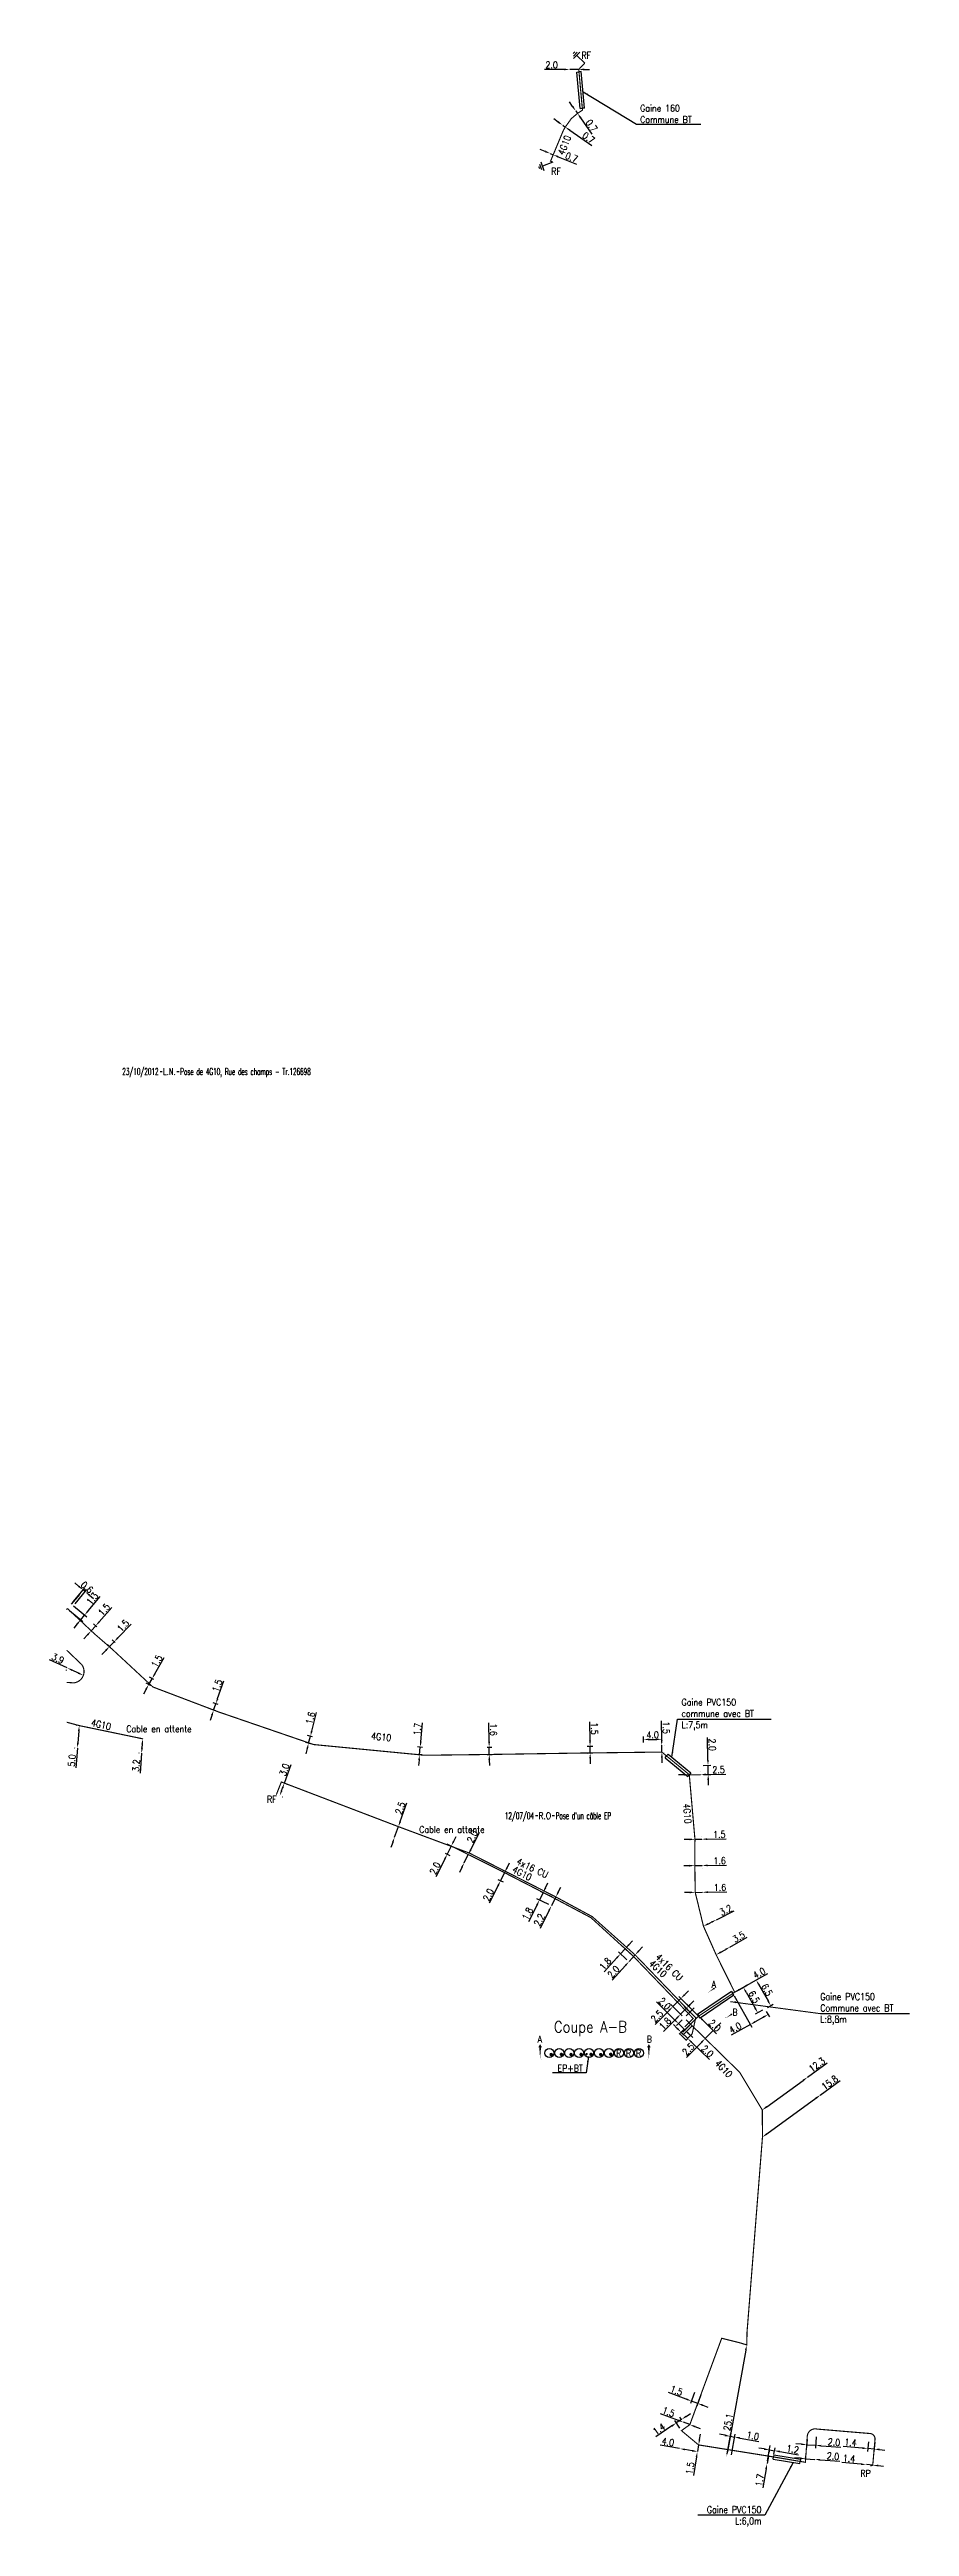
# Model space of a CAD drawing. Header units: millimetres. Extents: x 113996 to 114666, y 122000 to 122988.
# Drawn here: x 113996 to 114186, y 122441 to 122988 of the extents above; entities that cross this region are included whole.
import ezdxf
from ezdxf.enums import TextEntityAlignment as Align

# ---------------------------------------------------------------- set-up
doc = ezdxf.new("R2010")
doc.units = ezdxf.units.MM
doc.header["$PDMODE"] = 34
doc.linetypes.add('E_ST_CU', pattern=[2000, 1000, 1000])
doc.layers.get('0').update_dxf_attribs({"linetype": 'CONTINUOUS'})
doc.layers.get('DEFPOINTS').update_dxf_attribs({"linetype": 'CONTINUOUS'})
for name, color, linetype in [('B_100', 3, 'CONTINUOUS'), ('B_400', 7, 'CONTINUOUS'), ('E_100', 3, 'CONTINUOUS'), ('E_300', 7, 'CONTINUOUS'), ('E_400', 7, 'CONTINUOUS'), ('I_410', 7, 'CONTINUOUS')]:
    doc.layers.add(name, color=color, linetype=linetype)
doc.styles.get("Standard").update_dxf_attribs({"font": 'romans.shx', "width": 0.85})
doc.dimstyles.get("Standard").update_dxf_attribs({"dimtxt": 1.5, "dimasz": 1.2, "dimexe": 0.625, "dimexo": 0.625, "dimgap": 0.25, "dimtad": 1, "dimdec": 1, "dimzin": 0, "dimdsep": 46, "dimtxsty": 'Standard', "dimcen": -0.5, "dimadec": 0, "dimazin": 0, "dimtfac": 1, "dimtdec": 1, "dimtmove": 0, "dimatfit": 3, "dimfxl": 1, "dimtolj": 1, "dimtzin": 0, "dimarcsym": 0})

msp = doc.modelspace()

# ---------------------------------------------------------------- texts
at = {"layer": 'E_100', "linetype": 'Continuous', "width": 0.85}
for p in [(114113.74, 122986.2), (114107.06, 122960.55)]:
    msp.add_text('RF', height=1.5, dxfattribs=at).set_placement(p)
msp.add_text('4G10', height=1.5, rotation=68.8514, dxfattribs=at).set_placement((114109.89, 122964.76))
for rotation, p in [(347.4947, (114007.61, 122618.05)), (353.975, (114069.5, 122615.34)), (274.5448, (114137.12, 122598.42)), (332.9264, (114100.62, 122585.18)), (316.0764, (114130.63, 122564.14)), (313.852, (114145.15, 122542.03))]:
    msp.add_text('4G10', height=1.5, rotation=rotation, dxfattribs=at).set_placement(p, align=Align.MIDDLE)
for p in [(114020.4, 122617.11), (114085.11, 122594.88)]:
    msp.add_text('Cable en attente', height=1.5, dxfattribs=at).set_placement(p, align=Align.MIDDLE)
at = {"layer": 'E_100', "linetype": 'Continuous', "insert": (114044.26, 122602.29), "char_height": 1.5, "width": 1.9164, "attachment_point": 1}
msp.add_mtext('RF', dxfattribs=at)
at = {"layer": 'E_100', "linetype": 'Continuous', "char_height": 1.5, "width": 8.4896, "attachment_point": 1}
for insert, rotation in [((114099.86, 122588.63), 334.5816), ((114131.02, 122567.63), 315)]:
    msp.add_mtext('4x16 CU', dxfattribs=dict(at, insert=insert, rotation=rotation))
at = {"layer": 'E_100', "linetype": 'Continuous', "char_height": 1.5}
for s, insert, attachment_point in [('\\A1;EP+BT', (114114.06, 122541.38), 9), ('\\A1;RP', (114177.67, 122452.59), 6)]:
    msp.add_mtext(s, dxfattribs=dict(at, insert=insert, attachment_point=attachment_point))
at = {"layer": 'E_400', "width": 0.85}
for s, height, p in [('A', 1.5, (114142.47, 122559.92)), ('B', 1.5, (114147.08, 122553.77)), ('A', 1.5, (114104.07, 122547.78)), ('Coupe A-B', 2.5, (114107.67, 122550.03)), ('B', 1.5, (114128.16, 122547.8))]:
    msp.add_text(s, height=height, dxfattribs=at).set_placement(p)
at = {"layer": 'E_400', "linetype": 'Continuous', "char_height": 1.5}
for s, insert, attachment_point in [('\\A1;Gaine 160\\PCommune BT', (114126.7, 122972.01), 7), ('\\A1;Gaine PVC150\\Pcommune avec BT\\PL:7,5m', (114135.84, 122623.76), 1), ('\\A1;Gaine PVC150\\PCommune avec BT\\PL:8,8m', (114166.5, 122558.7), 1), ('\\A1;Gaine PVC150\\PL:6,0m', (114153.51, 122445.33), 3)]:
    msp.add_mtext(s, dxfattribs=dict(at, insert=insert, attachment_point=attachment_point))
at = {"layer": 'I_410', "width": 0.85}
for p in [(114121.38, 122544.71), (114123.58, 122544.71), (114125.78, 122544.71)]:
    msp.add_text('R', height=1.5, dxfattribs=at).set_placement(p)

# ---------------------------------------------------------------- blocks, each defined once
blk = doc.blocks.new('*D20')
at = {"layer": 'DEFPOINTS', "color": 0, "linetype": 'Continuous'}
for p in [(114000.19, 122643.7), (114001.02, 122644.69), (114003.13, 122641.25)]:
    blk.add_point(p, dxfattribs=at)
at = {"layer": 'E_100', "color": 0, "linetype": 'Continuous', "lineweight": -2}
for p, q in [((114004.73, 122643.18), (114007.4, 122646.4)), ((114000.67, 122643.3), (114003.61, 122640.85)), ((114001.5, 122644.3), (114004.44, 122641.85)), ((114003.13, 122641.25), (114003.96, 122642.25)), ((114002.36, 122640.33), (114001.59, 122639.41))]:
    blk.add_line(p, q, dxfattribs=at)
at = {"layer": 'E_100', "color": 0, "linetype": 'Continuous'}
for points in [[(114002.21, 122640.46), (114002.51, 122640.2), (114003.13, 122641.25)], [(114004.57, 122643.3), (114004.88, 122643.05), (114003.96, 122642.25)]]:
    blk.add_solid(points, dxfattribs=at)
at = {"layer": 'E_100', "color": 0, "linetype": 'Continuous', "insert": (114005.68, 122645.89), "char_height": 1.5, "attachment_point": 5, "rotation": 50.2562}
blk.add_mtext('\\A1;1.3', dxfattribs=at)
blk = doc.blocks.new('*D21')
at = {"layer": 'DEFPOINTS', "color": 0, "linetype": 'Continuous'}
for p in [(114003.63, 122647.84), (114001.02, 122644.69), (114001.48, 122644.31)]:
    blk.add_point(p, dxfattribs=at)
at = {"layer": 'E_100', "color": 0, "linetype": 'Continuous', "lineweight": -2}
for p, q in [((114001.42, 122645.18), (114004.03, 122648.32)), ((114002.71, 122648.6), (114001.79, 122649.37)), ((114001.88, 122644.79), (114004.49, 122647.93)), ((114004.1, 122647.45), (114003.63, 122647.84)), ((114005.02, 122646.69), (114005.94, 122645.92))]:
    blk.add_line(p, q, dxfattribs=at)
at = {"layer": 'E_100', "color": 0, "linetype": 'Continuous'}
for points in [[(114002.84, 122648.76), (114002.58, 122648.45), (114003.63, 122647.84)], [(114005.15, 122646.84), (114004.89, 122646.53), (114004.1, 122647.45)]]:
    blk.add_solid(points, dxfattribs=at)
at = {"layer": 'E_100', "color": 0, "linetype": 'Continuous', "insert": (114004.5, 122648.41), "char_height": 1.5, "attachment_point": 5, "rotation": 320.2562}
blk.add_mtext('\\A1;0.6', dxfattribs=at)
blk = doc.blocks.new('*D22')
at = {"layer": 'DEFPOINTS', "color": 0, "linetype": 'Continuous'}
for p in [(114000.19, 122630.71), (114003.68, 122628.95), (114003.73, 122629.07)]:
    blk.add_point(p, dxfattribs=at)
at = {"layer": 'E_100', "color": 0, "linetype": 'Continuous', "lineweight": -2}
for p, q in [((114000.14, 122630.6), (113996.23, 122632.41)), ((113999.93, 122630.15), (113999.88, 122630.03)), ((114002.59, 122629.46), (114001.23, 122630.09)), ((114003.47, 122628.5), (114003.41, 122628.39))]:
    blk.add_line(p, q, dxfattribs=at)
at = {"layer": 'E_100', "color": 0, "linetype": 'Continuous'}
for points in [[(114001.31, 122630.27), (114001.14, 122629.91), (114000.14, 122630.6)], [(114002.67, 122629.64), (114002.5, 122629.28), (114003.68, 122628.95)]]:
    blk.add_solid(points, dxfattribs=at)
at = {"layer": 'E_100', "color": 0, "linetype": 'Continuous', "insert": (113998.06, 122632.67), "char_height": 1.5, "attachment_point": 5, "rotation": 335.0715}
blk.add_mtext('\\A1;3.9', dxfattribs=at)
blk = doc.blocks.new('*D23')
at = {"layer": 'DEFPOINTS', "color": 0, "linetype": 'Continuous'}
for p in [(114006.15, 122638.13), (114006.42, 122639.9), (114007.15, 122639.25)]:
    blk.add_point(p, dxfattribs=at)
at = {"layer": 'E_100', "color": 0, "linetype": 'Continuous', "lineweight": -2}
for p, q in [((114007.22, 122640.8), (114010.01, 122643.92)), ((114004.62, 122637.89), (114003.82, 122636.99)), ((114005.68, 122638.55), (114004.95, 122639.2)), ((114005.42, 122638.78), (114006.42, 122639.9)), ((114006.68, 122639.67), (114005.95, 122640.32))]:
    blk.add_line(p, q, dxfattribs=at)
at = {"layer": 'E_100', "color": 0, "linetype": 'Continuous'}
for points in [[(114007.07, 122640.93), (114007.37, 122640.66), (114006.42, 122639.9)], [(114004.47, 122638.02), (114004.77, 122637.75), (114005.42, 122638.78)]]:
    blk.add_solid(points, dxfattribs=at)
at = {"layer": 'E_100', "color": 0, "linetype": 'Continuous', "insert": (114008.27, 122643.47), "char_height": 1.5, "attachment_point": 5, "rotation": 48.2303}
blk.add_mtext('\\A1;1.5', dxfattribs=at)
blk = doc.blocks.new('*D24')
at = {"layer": 'DEFPOINTS', "color": 0, "linetype": 'Continuous'}
for p in [(114010.51, 122636.39), (114011.17, 122635.76), (114010.13, 122634.67)]:
    blk.add_point(p, dxfattribs=at)
at = {"layer": 'E_100', "color": 0, "linetype": 'Continuous', "lineweight": -2}
for p, q in [((114009.68, 122635.1), (114009.02, 122635.74)), ((114009.47, 122635.31), (114010.51, 122636.39)), ((114010.72, 122636.19), (114010.05, 122636.82)), ((114011.34, 122637.26), (114014.23, 122640.29)), ((114008.64, 122634.44), (114007.81, 122633.57))]:
    blk.add_line(p, q, dxfattribs=at)
at = {"layer": 'E_100', "color": 0, "linetype": 'Continuous'}
for points in [[(114011.19, 122637.4), (114011.48, 122637.12), (114010.51, 122636.39)], [(114008.5, 122634.58), (114008.79, 122634.3), (114009.47, 122635.31)]]:
    blk.add_solid(points, dxfattribs=at)
at = {"layer": 'E_100', "color": 0, "linetype": 'Continuous', "insert": (114012.47, 122639.9), "char_height": 1.5, "attachment_point": 5, "rotation": 46.304}
blk.add_mtext('\\A1;1.5', dxfattribs=at)
blk = doc.blocks.new('*D25')
at = {"layer": 'DEFPOINTS', "color": 0, "linetype": 'Continuous'}
for p in [(114018.88, 122628.21), (114019.06, 122626.38), (114019.8, 122627.69)]:
    blk.add_point(p, dxfattribs=at)
at = {"layer": 'E_100', "color": 0, "linetype": 'Continuous', "lineweight": -2}
for p, q in [((114019.47, 122629.26), (114021.54, 122632.9)), ((114017.54, 122625.87), (114016.95, 122624.82)), ((114018.52, 122626.69), (114017.59, 122627.22)), ((114018.14, 122626.91), (114018.88, 122628.21)), ((114019.26, 122628), (114018.33, 122628.52))]:
    blk.add_line(p, q, dxfattribs=at)
at = {"layer": 'E_100', "color": 0, "linetype": 'Continuous'}
for points in [[(114017.37, 122625.96), (114017.72, 122625.77), (114018.14, 122626.91)], [(114019.3, 122629.35), (114019.64, 122629.16), (114018.88, 122628.21)]]:
    blk.add_solid(points, dxfattribs=at)
at = {"layer": 'E_100', "color": 0, "linetype": 'Continuous', "insert": (114019.93, 122632.09), "char_height": 1.5, "attachment_point": 5, "rotation": 60.3665}
blk.add_mtext('\\A1;1.5', dxfattribs=at)
blk = doc.blocks.new('*D26')
at = {"layer": 'DEFPOINTS', "color": 0, "linetype": 'Continuous'}
for p in [(114032.97, 122622.67), (114033.56, 122620.87), (114034.05, 122622.29)]:
    blk.add_point(p, dxfattribs=at)
at = {"layer": 'E_100', "color": 0, "linetype": 'Continuous', "lineweight": -2}
for p, q in [((114033.36, 122623.8), (114034.72, 122627.76)), ((114032.09, 122620.11), (114031.7, 122618.98)), ((114032.97, 122621.08), (114031.89, 122621.45)), ((114033.46, 122622.5), (114032.38, 122622.87)), ((114032.48, 122621.25), (114032.97, 122622.67))]:
    blk.add_line(p, q, dxfattribs=at)
at = {"layer": 'E_100', "color": 0, "linetype": 'Continuous'}
for points in [[(114031.9, 122620.18), (114032.28, 122620.05), (114032.48, 122621.25)], [(114033.17, 122623.86), (114033.55, 122623.73), (114032.97, 122622.67)]]:
    blk.add_solid(points, dxfattribs=at)
at = {"layer": 'E_100', "color": 0, "linetype": 'Continuous', "insert": (114033.29, 122626.67), "char_height": 1.5, "attachment_point": 5, "rotation": 71.0307}
blk.add_mtext('\\A1;1.5', dxfattribs=at)
blk = doc.blocks.new('*D27')
at = {"layer": 'DEFPOINTS', "color": 0, "linetype": 'Continuous'}
for p in [(114053.86, 122615.49), (114054.55, 122613.66), (114054.95, 122615.21)]:
    blk.add_point(p, dxfattribs=at)
at = {"layer": 'E_100', "color": 0, "linetype": 'Continuous', "lineweight": -2}
for p, q in [((114054.16, 122616.65), (114055.2, 122620.71)), ((114053.94, 122613.82), (114052.85, 122614.1)), ((114054.34, 122615.36), (114053.25, 122615.64)), ((114053.46, 122613.94), (114053.86, 122615.49)), ((114053.16, 122612.78), (114052.86, 122611.62))]:
    blk.add_line(p, q, dxfattribs=at)
at = {"layer": 'E_100', "color": 0, "linetype": 'Continuous'}
for points in [[(114052.97, 122612.83), (114053.35, 122612.73), (114053.46, 122613.94)], [(114053.96, 122616.7), (114054.35, 122616.6), (114053.86, 122615.49)]]:
    blk.add_solid(points, dxfattribs=at)
at = {"layer": 'E_100', "color": 0, "linetype": 'Continuous', "insert": (114053.86, 122619.51), "char_height": 1.5, "attachment_point": 5, "rotation": 75.5763}
blk.add_mtext('\\A1;1.6', dxfattribs=at)
blk = doc.blocks.new('*D28')
at = {"layer": 'DEFPOINTS', "color": 0, "linetype": 'Continuous'}
for p in [(114077.97, 122611.39), (114079.08, 122611.29), (114079.24, 122612.98)]:
    blk.add_point(p, dxfattribs=at)
at = {"layer": 'E_100', "color": 0, "linetype": 'Continuous', "lineweight": -2}
for p, q in [((114078.25, 122614.28), (114078.64, 122618.45)), ((114078.45, 122611.35), (114077.35, 122611.45)), ((114078.61, 122613.04), (114077.51, 122613.14)), ((114077.86, 122610.2), (114077.75, 122609)), ((114077.97, 122611.39), (114078.13, 122613.09))]:
    blk.add_line(p, q, dxfattribs=at)
at = {"layer": 'E_100', "color": 0, "linetype": 'Continuous'}
for points in [[(114078.05, 122614.3), (114078.44, 122614.26), (114078.13, 122613.09)], [(114077.66, 122610.22), (114078.06, 122610.18), (114077.97, 122611.39)]]:
    blk.add_solid(points, dxfattribs=at)
at = {"layer": 'E_100', "color": 0, "linetype": 'Continuous', "insert": (114077.5, 122617.06), "char_height": 1.5, "attachment_point": 5, "rotation": 84.5953}
blk.add_mtext('\\A1;1.7', dxfattribs=at)
blk = doc.blocks.new('*D29')
at = {"layer": 'DEFPOINTS', "color": 0, "linetype": 'Continuous'}
for p in [(114092.29, 122613.05), (114092.31, 122611.45), (114093.35, 122613.06)]:
    blk.add_point(p, dxfattribs=at)
at = {"layer": 'E_100', "color": 0, "linetype": 'Continuous', "lineweight": -2}
for p, q in [((114093.34, 122614.26), (114093.29, 122618.45)), ((114092.91, 122613.05), (114093.97, 122613.06)), ((114092.93, 122611.45), (114093.99, 122611.46)), ((114093.37, 122611.46), (114093.35, 122613.06)), ((114093.38, 122610.26), (114093.39, 122609.06))]:
    blk.add_line(p, q, dxfattribs=at)
at = {"layer": 'E_100', "color": 0, "linetype": 'Continuous'}
for points in [[(114093.54, 122614.26), (114093.14, 122614.25), (114093.35, 122613.06)], [(114093.58, 122610.26), (114093.18, 122610.26), (114093.37, 122611.46)]]:
    blk.add_solid(points, dxfattribs=at)
at = {"layer": 'E_100', "color": 0, "linetype": 'Continuous', "insert": (114094.31, 122616.96), "char_height": 1.5, "attachment_point": 5, "rotation": 270.6215}
blk.add_mtext('\\A1;1.6', dxfattribs=at)
blk = doc.blocks.new('*D30')
at = {"layer": 'DEFPOINTS', "color": 0, "linetype": 'Continuous'}
for p in [(114114.41, 122613.29), (114114.42, 122611.79), (114115.66, 122611.8)]:
    blk.add_point(p, dxfattribs=at)
at = {"layer": 'E_100', "color": 0, "linetype": 'Continuous', "lineweight": -2}
for p, q in [((114115.63, 122614.5), (114115.58, 122618.69)), ((114115.03, 122613.29), (114116.27, 122613.31)), ((114115.05, 122611.79), (114116.28, 122611.81)), ((114115.66, 122611.8), (114115.64, 122613.3)), ((114115.67, 122610.6), (114115.68, 122609.4))]:
    blk.add_line(p, q, dxfattribs=at)
at = {"layer": 'E_100', "color": 0, "linetype": 'Continuous'}
for points in [[(114115.83, 122614.5), (114115.43, 122614.5), (114115.64, 122613.3)], [(114115.87, 122610.6), (114115.47, 122610.6), (114115.66, 122611.8)]]:
    blk.add_solid(points, dxfattribs=at)
at = {"layer": 'E_100', "color": 0, "linetype": 'Continuous', "insert": (114116.6, 122617.2), "char_height": 1.5, "attachment_point": 5, "rotation": 270.6215}
blk.add_mtext('\\A1;1.5', dxfattribs=at)
blk = doc.blocks.new('*D31')
at = {"layer": 'DEFPOINTS', "color": 0, "linetype": 'Continuous'}
for p in [(114131.47, 122614.82), (114127.49, 122613.45), (114131.49, 122613.49)]:
    blk.add_point(p, dxfattribs=at)
at = {"layer": 'E_100', "color": 0, "linetype": 'Continuous', "lineweight": -2}
for p, q in [((114127.48, 122614.08), (114127.47, 122615.4)), ((114128.67, 122614.79), (114130.27, 122614.8)), ((114131.48, 122614.12), (114131.47, 122615.44))]:
    blk.add_line(p, q, dxfattribs=at)
at = {"layer": 'E_100', "color": 0, "linetype": 'Continuous'}
for points in [[(114128.67, 122614.99), (114128.68, 122614.59), (114127.47, 122614.78)], [(114130.27, 122615), (114130.27, 122614.6), (114131.47, 122614.82)]]:
    blk.add_solid(points, dxfattribs=at)
at = {"layer": 'E_100', "color": 0, "linetype": 'Continuous', "insert": (114129.46, 122615.8), "char_height": 1.5, "attachment_point": 5, "rotation": 0.5596}
blk.add_mtext('\\A1;4.0', dxfattribs=at)
blk = doc.blocks.new('*D32')
at = {"layer": 'DEFPOINTS', "color": 0, "linetype": 'Continuous'}
for p in [(114131.49, 122613.49), (114131.5, 122611.99), (114131.5, 122611.99)]:
    blk.add_point(p, dxfattribs=at)
at = {"layer": 'E_100', "color": 0, "linetype": 'Continuous', "lineweight": -2}
for p, q in [((114131.47, 122614.69), (114131.43, 122618.88)), ((114131.5, 122611.99), (114131.49, 122613.49)), ((114131.51, 122610.79), (114131.52, 122609.59)), ((114132.11, 122613.5), (114132.11, 122613.5)), ((114132.13, 122612), (114132.13, 122612))]:
    blk.add_line(p, q, dxfattribs=at)
at = {"layer": 'E_100', "color": 0, "linetype": 'Continuous'}
for points in [[(114131.67, 122614.69), (114131.27, 122614.69), (114131.49, 122613.49)], [(114131.71, 122610.79), (114131.31, 122610.79), (114131.5, 122611.99)]]:
    blk.add_solid(points, dxfattribs=at)
at = {"layer": 'E_100', "color": 0, "linetype": 'Continuous', "insert": (114132.45, 122617.4), "char_height": 1.5, "attachment_point": 5, "rotation": 270.5596}
blk.add_mtext('\\A1;1.5', dxfattribs=at)
blk = doc.blocks.new('*D33')
at = {"layer": 'DEFPOINTS', "color": 0, "linetype": 'Continuous'}
for p in [(114094.72, 122584.14), (114095.61, 122585.93), (114095.87, 122583.57)]:
    blk.add_point(p, dxfattribs=at)
at = {"layer": 'E_100', "color": 0, "linetype": 'Continuous', "lineweight": -2}
for p, q in [((114097.3, 122586.44), (114097.83, 122587.51)), ((114095.33, 122582.5), (114093.38, 122578.59)), ((114095.28, 122583.87), (114096.42, 122583.29)), ((114096.76, 122585.36), (114095.87, 122583.57)), ((114096.17, 122585.65), (114097.32, 122585.08))]:
    blk.add_line(p, q, dxfattribs=at)
at = {"layer": 'E_100', "color": 0, "linetype": 'Continuous'}
for points in [[(114097.12, 122586.52), (114097.47, 122586.35), (114096.76, 122585.36)], [(114095.15, 122582.59), (114095.51, 122582.41), (114095.87, 122583.57)]]:
    blk.add_solid(points, dxfattribs=at)
at = {"layer": 'E_100', "color": 0, "linetype": 'Continuous', "insert": (114093.19, 122580.45), "char_height": 1.5, "attachment_point": 5, "rotation": 63.4549}
blk.add_mtext('\\A1;2.0', dxfattribs=at)
blk = doc.blocks.new('*D34')
at = {"layer": 'DEFPOINTS', "color": 0, "linetype": 'Continuous'}
for p in [(114083.97, 122591.73), (114083.08, 122589.94), (114084.08, 122589.44)]:
    blk.add_point(p, dxfattribs=at)
at = {"layer": 'E_100', "color": 0, "linetype": 'Continuous', "lineweight": -2}
for p, q in [((114085.51, 122592.3), (114086.05, 122593.37)), ((114083.55, 122588.36), (114081.59, 122584.45)), ((114083.64, 122589.66), (114084.64, 122589.16)), ((114084.98, 122591.23), (114084.08, 122589.44)), ((114084.53, 122591.45), (114085.54, 122590.95))]:
    blk.add_line(p, q, dxfattribs=at)
at = {"layer": 'E_100', "color": 0, "linetype": 'Continuous'}
for points in [[(114085.34, 122592.39), (114085.69, 122592.21), (114084.98, 122591.23)], [(114083.37, 122588.45), (114083.73, 122588.27), (114084.08, 122589.44)]]:
    blk.add_solid(points, dxfattribs=at)
at = {"layer": 'E_100', "color": 0, "linetype": 'Continuous', "insert": (114081.41, 122586.32), "char_height": 1.5, "attachment_point": 5, "rotation": 63.4549}
blk.add_mtext('\\A1;2.0', dxfattribs=at)
blk = doc.blocks.new('*D35')
at = {"layer": 'DEFPOINTS', "color": 0, "linetype": 'Continuous'}
for p in [(114016.9, 122614.91), (114016.56, 122611.73), (114016.66, 122611.72)]:
    blk.add_point(p, dxfattribs=at)
at = {"layer": 'E_100', "color": 0, "linetype": 'Continuous', "lineweight": -2}
for p, q in [((114016.28, 122614.96), (114016.18, 122614.97)), ((114016.71, 122613.73), (114016.65, 122612.93)), ((114016.04, 122611.77), (114015.94, 122611.78)), ((114016.56, 122611.73), (114016.22, 122607.37))]:
    blk.add_line(p, q, dxfattribs=at)
at = {"layer": 'E_100', "color": 0, "linetype": 'Continuous'}
for points in [[(114016.51, 122613.74), (114016.91, 122613.71), (114016.8, 122614.92)], [(114016.45, 122612.94), (114016.85, 122612.91), (114016.56, 122611.73)]]:
    blk.add_solid(points, dxfattribs=at)
at = {"layer": 'E_100', "color": 0, "linetype": 'Continuous', "insert": (114015.35, 122609.03), "char_height": 1.5, "attachment_point": 5, "rotation": 85.6048}
blk.add_mtext('\\A1;3.2', dxfattribs=at)
blk = doc.blocks.new('*D36')
at = {"layer": 'DEFPOINTS', "color": 0, "linetype": 'Continuous'}
for p in [(114002.85, 122617.83), (114002.38, 122612.85), (114002.45, 122612.84)]:
    blk.add_point(p, dxfattribs=at)
at = {"layer": 'E_100', "color": 0, "linetype": 'Continuous', "lineweight": -2}
for p, q in [((114002.22, 122617.88), (114002.16, 122617.88)), ((114002.69, 122616.63), (114002.48, 122614.04)), ((114001.82, 122612.89), (114001.76, 122612.9)), ((114002.38, 122612.85), (114002.03, 122608.49))]:
    blk.add_line(p, q, dxfattribs=at)
at = {"layer": 'E_100', "color": 0, "linetype": 'Continuous'}
for points in [[(114002.28, 122614.06), (114002.68, 122614.03), (114002.38, 122612.85)], [(114002.49, 122616.65), (114002.89, 122616.62), (114002.78, 122617.83)]]:
    blk.add_solid(points, dxfattribs=at)
at = {"layer": 'E_100', "color": 0, "linetype": 'Continuous', "insert": (114001.16, 122610.15), "char_height": 1.5, "attachment_point": 5, "rotation": 85.4163}
blk.add_mtext('\\A1;5.0', dxfattribs=at)
blk = doc.blocks.new('*D37')
at = {"layer": 'DEFPOINTS', "color": 0, "linetype": 'Continuous'}
for p in [(114087.84, 122587.55), (114087.84, 122587.55), (114088.74, 122589.34)]:
    blk.add_point(p, dxfattribs=at)
at = {"layer": 'E_100', "color": 0, "linetype": 'Continuous', "lineweight": -2}
for p, q in [((114089.28, 122590.41), (114091.24, 122594.32)), ((114087.3, 122586.48), (114086.76, 122585.41)), ((114087.84, 122587.55), (114088.74, 122589.34))]:
    blk.add_line(p, q, dxfattribs=at)
at = {"layer": 'E_100', "color": 0, "linetype": 'Continuous'}
for points in [[(114087.12, 122586.57), (114087.48, 122586.39), (114087.84, 122587.55)], [(114089.1, 122590.5), (114089.46, 122590.32), (114088.74, 122589.34)]]:
    blk.add_solid(points, dxfattribs=at)
at = {"layer": 'E_100', "color": 0, "linetype": 'Continuous', "insert": (114089.63, 122593.35), "char_height": 1.5, "attachment_point": 5, "rotation": 63.3234}
blk.add_mtext('\\A1;2.0', dxfattribs=at)
blk = doc.blocks.new('*D38')
at = {"layer": 'DEFPOINTS', "color": 0, "linetype": 'Continuous'}
for p in [(114072.45, 122593.16), (114072.45, 122593.16), (114073.29, 122595.52)]:
    blk.add_point(p, dxfattribs=at)
at = {"layer": 'E_100', "color": 0, "linetype": 'Continuous', "lineweight": -2}
for p, q in [((114073.7, 122596.65), (114075.18, 122600.76)), ((114072.04, 122592.03), (114071.63, 122590.91)), ((114072.45, 122593.16), (114073.29, 122595.52))]:
    blk.add_line(p, q, dxfattribs=at)
at = {"layer": 'E_100', "color": 0, "linetype": 'Continuous'}
for points in [[(114071.85, 122592.1), (114072.23, 122591.97), (114072.45, 122593.16)], [(114073.51, 122596.71), (114073.89, 122596.58), (114073.29, 122595.52)]]:
    blk.add_solid(points, dxfattribs=at)
at = {"layer": 'E_100', "color": 0, "linetype": 'Continuous', "insert": (114073.7, 122599.61), "char_height": 1.5, "attachment_point": 5, "rotation": 70.2352}
blk.add_mtext('\\A1;2.5', dxfattribs=at)
blk = doc.blocks.new('*D39')
at = {"layer": 'DEFPOINTS', "color": 0, "linetype": 'Continuous'}
for p in [(114048.09, 122605.14), (114047.07, 122602.32), (114047.08, 122602.32)]:
    blk.add_point(p, dxfattribs=at)
at = {"layer": 'E_100', "color": 0, "linetype": 'Continuous', "lineweight": -2}
for p, q in [((114048.11, 122605.14), (114049.6, 122609.25)), ((114047.49, 122603.45), (114047.7, 122604.01)), ((114048.68, 122604.93), (114048.69, 122604.92)), ((114047.65, 122602.11), (114047.67, 122602.1))]:
    blk.add_line(p, q, dxfattribs=at)
at = {"layer": 'E_100', "color": 0, "linetype": 'Continuous'}
for points in [[(114047.31, 122603.51), (114047.68, 122603.38), (114047.08, 122602.32)], [(114047.51, 122604.08), (114047.89, 122603.94), (114048.11, 122605.14)]]:
    blk.add_solid(points, dxfattribs=at)
at = {"layer": 'E_100', "color": 0, "linetype": 'Continuous', "insert": (114048.12, 122608.1), "char_height": 1.5, "attachment_point": 5, "rotation": 70.0612}
blk.add_mtext('\\A1;3.0', dxfattribs=at)
blk = doc.blocks.new('GIS_MODF')
at = {"color": 0, "linetype": 'Continuous', "flags": 128}
for points in [[(-2.18, -0.01), (-1.68, -0.01)], [(1.52, -0.01), (2.02, -0.01)]]:
    blk.add_lwpolyline(points, dxfattribs=at)
at = {"color": 0, "linetype": 'Continuous', "width": 0.5}
blk.add_attdef('DATE', text='', height=1.5, dxfattribs=at).set_placement((-2.5, -0.8), align=Align.RIGHT)
at = {"color": 0, "linetype": 'Continuous', "width": 1.771291}
blk.add_attdef('USER', text='', height=1.5, dxfattribs=at).set_placement((-1.51, -0.8), (1.28, -0.8), align=Align.FIT)
at = {"color": 0, "linetype": 'Continuous', "width": 0.5}
blk.add_attdef('DESC', (2.29, -0.8), '', height=1.5, dxfattribs=at)
blk = doc.blocks.new('*D48')
at = {"layer": 'DEFPOINTS', "color": 0, "linetype": 'Continuous'}
for p in [(114107.09, 122578.01), (114107.09, 122578.01), (114108.08, 122579.98)]:
    blk.add_point(p, dxfattribs=at)
at = {"layer": 'E_100', "color": 0, "linetype": 'Continuous', "lineweight": -2}
for p, q in [((114108.62, 122581.05), (114109.15, 122582.12)), ((114106.55, 122576.94), (114104.59, 122573.03)), ((114108.08, 122579.98), (114107.09, 122578.01))]:
    blk.add_line(p, q, dxfattribs=at)
at = {"layer": 'E_100', "color": 0, "linetype": 'Continuous'}
for points in [[(114108.44, 122581.14), (114108.79, 122580.96), (114108.08, 122579.98)], [(114106.37, 122577.03), (114106.73, 122576.85), (114107.09, 122578.01)]]:
    blk.add_solid(points, dxfattribs=at)
at = {"layer": 'E_100', "color": 0, "linetype": 'Continuous', "insert": (114104.41, 122574.9), "char_height": 1.5, "attachment_point": 5, "rotation": 63.3608}
blk.add_mtext('\\A1;2.2', dxfattribs=at)
blk = doc.blocks.new('*D49')
at = {"layer": 'DEFPOINTS', "color": 0, "linetype": 'Continuous'}
for p in [(114104.46, 122579.31), (114107.08, 122578.01), (114107.88, 122579.62)]:
    blk.add_point(p, dxfattribs=at)
at = {"layer": 'E_100', "color": 0, "linetype": 'Continuous', "lineweight": -2}
for p, q in [((114105.26, 122580.92), (114104.46, 122579.31)), ((114107.32, 122579.9), (114104.7, 122581.2)), ((114105.8, 122582), (114106.33, 122583.07)), ((114103.93, 122578.23), (114102.07, 122574.48)), ((114106.52, 122578.29), (114103.9, 122579.59))]:
    blk.add_line(p, q, dxfattribs=at)
at = {"layer": 'E_100', "color": 0, "linetype": 'Continuous'}
for points in [[(114105.62, 122582.09), (114105.97, 122581.91), (114105.26, 122580.92)], [(114103.75, 122578.32), (114104.11, 122578.15), (114104.46, 122579.31)]]:
    blk.add_solid(points, dxfattribs=at)
at = {"layer": 'E_100', "color": 0, "linetype": 'Continuous', "insert": (114101.83, 122576.27), "char_height": 1.5, "attachment_point": 5, "rotation": 63.6053}
blk.add_mtext('\\A1;1.8', dxfattribs=at)
blk = doc.blocks.new('*D50')
at = {"layer": 'DEFPOINTS', "color": 0, "linetype": 'Continuous'}
for p in [(114124.25, 122565.7), (114124.25, 122565.7), (114125.6, 122567.17)]:
    blk.add_point(p, dxfattribs=at)
at = {"layer": 'E_100', "color": 0, "linetype": 'Continuous', "lineweight": -2}
for p, q in [((114123.44, 122564.81), (114120.49, 122561.58)), ((114125.6, 122567.17), (114124.25, 122565.7)), ((114126.41, 122568.06), (114127.21, 122568.95))]:
    blk.add_line(p, q, dxfattribs=at)
at = {"layer": 'E_100', "color": 0, "linetype": 'Continuous'}
for points in [[(114123.29, 122564.95), (114123.59, 122564.68), (114124.25, 122565.7)], [(114126.26, 122568.2), (114126.55, 122567.93), (114125.6, 122567.17)]]:
    blk.add_solid(points, dxfattribs=at)
at = {"layer": 'E_100', "color": 0, "linetype": 'Continuous', "insert": (114120.82, 122563.43), "char_height": 1.5, "attachment_point": 5, "rotation": 47.6059}
blk.add_mtext('\\A1;2.0', dxfattribs=at)
blk = doc.blocks.new('*D51')
at = {"layer": 'DEFPOINTS', "color": 0, "linetype": 'Continuous'}
for p in [(114122.37, 122567.41), (114124.25, 122565.7), (114125.26, 122566.81)]:
    blk.add_point(p, dxfattribs=at)
at = {"layer": 'E_100', "color": 0, "linetype": 'Continuous', "lineweight": -2}
for p, q in [((114124.19, 122569.4), (114125, 122570.29)), ((114121.56, 122566.52), (114118.74, 122563.43)), ((114123.79, 122566.12), (114121.91, 122567.83)), ((114123.39, 122568.52), (114122.37, 122567.41)), ((114124.8, 122567.23), (114122.92, 122568.94))]:
    blk.add_line(p, q, dxfattribs=at)
at = {"layer": 'E_100', "color": 0, "linetype": 'Continuous'}
for points in [[(114121.42, 122566.66), (114121.71, 122566.39), (114122.37, 122567.41)], [(114124.05, 122569.54), (114124.34, 122569.27), (114123.39, 122568.52)]]:
    blk.add_solid(points, dxfattribs=at)
at = {"layer": 'E_100', "color": 0, "linetype": 'Continuous', "insert": (114119.01, 122565.21), "char_height": 1.5, "attachment_point": 5, "rotation": 47.6059}
blk.add_mtext('\\A1;1.8', dxfattribs=at)
blk = doc.blocks.new('*D52')
at = {"layer": 'DEFPOINTS', "color": 0, "linetype": 'Continuous'}
for p in [(114143.5, 122567.19), (114146.54, 122568.91), (114146.54, 122568.91)]:
    blk.add_point(p, dxfattribs=at)
at = {"layer": 'E_100', "color": 0, "linetype": 'Continuous', "lineweight": -2}
for p, q in [((114146.54, 122568.91), (114150.35, 122571.06)), ((114144.54, 122567.78), (114145.5, 122568.32))]:
    blk.add_line(p, q, dxfattribs=at)
at = {"layer": 'E_100', "color": 0, "linetype": 'Continuous'}
for points in [[(114144.44, 122567.96), (114144.64, 122567.61), (114143.5, 122567.19)], [(114145.4, 122568.5), (114145.6, 122568.15), (114146.54, 122568.91)]]:
    blk.add_solid(points, dxfattribs=at)
at = {"layer": 'E_100', "color": 0, "linetype": 'Continuous', "insert": (114148.48, 122571.16), "char_height": 1.5, "attachment_point": 5, "rotation": 29.4839}
blk.add_mtext('\\A1;3.5', dxfattribs=at)
blk = doc.blocks.new('*D53')
at = {"layer": 'DEFPOINTS', "color": 0, "linetype": 'Continuous'}
for p in [(114140.69, 122573.52), (114143.56, 122574.94), (114143.56, 122574.94)]:
    blk.add_point(p, dxfattribs=at)
at = {"layer": 'E_100', "color": 0, "linetype": 'Continuous', "lineweight": -2}
for p, q in [((114143.56, 122574.94), (114147.48, 122576.88)), ((114141.77, 122574.05), (114142.49, 122574.41))]:
    blk.add_line(p, q, dxfattribs=at)
at = {"layer": 'E_100', "color": 0, "linetype": 'Continuous'}
for points in [[(114141.68, 122574.23), (114141.86, 122573.87), (114140.69, 122573.52)], [(114142.4, 122574.59), (114142.57, 122574.23), (114143.56, 122574.94)]]:
    blk.add_solid(points, dxfattribs=at)
at = {"layer": 'E_100', "color": 0, "linetype": 'Continuous', "insert": (114145.61, 122577.07), "char_height": 1.5, "attachment_point": 5, "rotation": 26.3351}
blk.add_mtext('\\A1;3.2', dxfattribs=at)
blk = doc.blocks.new('*D54')
at = {"layer": 'DEFPOINTS', "color": 0, "linetype": 'Continuous'}
for p in [(114138.87, 122581), (114140.47, 122581.02), (114140.47, 122581.02)]:
    blk.add_point(p, dxfattribs=at)
at = {"layer": 'E_100', "color": 0, "linetype": 'Continuous', "lineweight": -2}
for p, q in [((114137.67, 122580.98), (114136.47, 122580.97)), ((114138.87, 122581), (114140.47, 122581.02)), ((114141.67, 122581.03), (114145.85, 122581.09))]:
    blk.add_line(p, q, dxfattribs=at)
at = {"layer": 'E_100', "color": 0, "linetype": 'Continuous'}
for points in [[(114137.66, 122581.18), (114137.67, 122580.78), (114138.87, 122581)], [(114141.66, 122581.23), (114141.67, 122580.84), (114140.47, 122581.02)]]:
    blk.add_solid(points, dxfattribs=at)
at = {"layer": 'E_100', "color": 0, "linetype": 'Continuous', "insert": (114144.35, 122582.07), "char_height": 1.5, "attachment_point": 5, "rotation": 0.7338}
blk.add_mtext('\\A1;1.6', dxfattribs=at)
blk = doc.blocks.new('*D55')
at = {"layer": 'DEFPOINTS', "color": 0, "linetype": 'Continuous'}
for p in [(114138.79, 122586.91), (114140.39, 122586.93), (114140.39, 122586.93)]:
    blk.add_point(p, dxfattribs=at)
at = {"layer": 'E_100', "color": 0, "linetype": 'Continuous', "lineweight": -2}
for p, q in [((114137.59, 122586.89), (114136.39, 122586.88)), ((114138.79, 122586.91), (114140.39, 122586.93)), ((114138.8, 122586.29), (114138.8, 122586.29)), ((114140.4, 122586.31), (114140.4, 122586.31)), ((114141.59, 122586.95), (114145.78, 122587.01))]:
    blk.add_line(p, q, dxfattribs=at)
at = {"layer": 'E_100', "color": 0, "linetype": 'Continuous'}
for points in [[(114137.59, 122587.09), (114137.59, 122586.69), (114138.79, 122586.91)], [(114141.59, 122587.15), (114141.59, 122586.75), (114140.39, 122586.93)]]:
    blk.add_solid(points, dxfattribs=at)
at = {"layer": 'E_100', "color": 0, "linetype": 'Continuous', "insert": (114144.27, 122587.99), "char_height": 1.5, "attachment_point": 5, "rotation": 0.8043}
blk.add_mtext('\\A1;1.6', dxfattribs=at)
blk = doc.blocks.new('*D56')
at = {"layer": 'DEFPOINTS', "color": 0, "linetype": 'Continuous'}
for p in [(114138.81, 122592.72), (114140.31, 122592.74), (114140.31, 122592.74)]:
    blk.add_point(p, dxfattribs=at)
at = {"layer": 'E_100', "color": 0, "linetype": 'Continuous', "lineweight": -2}
for p, q in [((114137.61, 122592.7), (114136.41, 122592.69)), ((114138.8, 122593.35), (114138.8, 122593.35)), ((114138.81, 122592.72), (114140.31, 122592.74)), ((114140.3, 122593.37), (114140.3, 122593.37)), ((114141.51, 122592.76), (114145.7, 122592.82))]:
    blk.add_line(p, q, dxfattribs=at)
at = {"layer": 'E_100', "color": 0, "linetype": 'Continuous'}
for points in [[(114137.61, 122592.9), (114137.61, 122592.5), (114138.81, 122592.72)], [(114141.51, 122592.96), (114141.51, 122592.56), (114140.31, 122592.74)]]:
    blk.add_solid(points, dxfattribs=at)
at = {"layer": 'E_100', "color": 0, "linetype": 'Continuous', "insert": (114144.19, 122593.8), "char_height": 1.5, "attachment_point": 5, "rotation": 0.8043}
blk.add_mtext('\\A1;1.5', dxfattribs=at)
blk = doc.blocks.new('*D57')
at = {"layer": 'DEFPOINTS', "color": 0, "linetype": 'Continuous'}
for p in [(114137.56, 122607), (114140.06, 122607.04), (114140.06, 122607.04)]:
    blk.add_point(p, dxfattribs=at)
at = {"layer": 'E_100', "color": 0, "linetype": 'Continuous', "lineweight": -2}
for p, q in [((114136.36, 122606.98), (114135.16, 122606.97)), ((114137.55, 122607.63), (114137.55, 122607.63)), ((114137.56, 122607), (114140.06, 122607.04)), ((114140.05, 122607.66), (114140.05, 122607.66)), ((114141.26, 122607.06), (114145.63, 122607.12))]:
    blk.add_line(p, q, dxfattribs=at)
at = {"layer": 'E_100', "color": 0, "linetype": 'Continuous'}
for points in [[(114136.35, 122607.18), (114136.36, 122606.78), (114137.56, 122607)], [(114141.25, 122607.26), (114141.26, 122606.86), (114140.06, 122607.04)]]:
    blk.add_solid(points, dxfattribs=at)
at = {"layer": 'E_100', "color": 0, "linetype": 'Continuous', "insert": (114144.03, 122608.1), "char_height": 1.5, "attachment_point": 5, "rotation": 0.8541}
blk.add_mtext('\\A1;2.5', dxfattribs=at)
blk = doc.blocks.new('*D58')
at = {"layer": 'DEFPOINTS', "color": 0, "linetype": 'Continuous'}
for p in [(114140.03, 122609.04), (114140.06, 122607.04), (114141.73, 122607.06)]:
    blk.add_point(p, dxfattribs=at)
at = {"layer": 'E_100', "color": 0, "linetype": 'Continuous', "lineweight": -2}
for p, q in [((114141.68, 122610.26), (114141.61, 122615.19)), ((114140.65, 122609.05), (114142.32, 122609.07)), ((114141.73, 122607.06), (114141.7, 122609.06)), ((114140.68, 122607.05), (114142.35, 122607.07)), ((114141.75, 122605.86), (114141.76, 122604.66))]:
    blk.add_line(p, q, dxfattribs=at)
at = {"layer": 'E_100', "color": 0, "linetype": 'Continuous'}
for points in [[(114141.88, 122610.27), (114141.48, 122610.26), (114141.7, 122609.06)], [(114141.95, 122605.87), (114141.55, 122605.86), (114141.73, 122607.06)]]:
    blk.add_solid(points, dxfattribs=at)
at = {"layer": 'E_100', "color": 0, "linetype": 'Continuous', "insert": (114142.63, 122613.62), "char_height": 1.5, "attachment_point": 5, "rotation": 270.8541}
blk.add_mtext('\\A1;2.0', dxfattribs=at)
blk = doc.blocks.new('*D59')
at = {"layer": 'DEFPOINTS', "color": 0, "linetype": 'Continuous'}
for p in [(114147.59, 122558.93), (114154.27, 122555.24), (114155.55, 122555.96)]:
    blk.add_point(p, dxfattribs=at)
at = {"layer": 'E_100', "color": 0, "linetype": 'Continuous', "lineweight": -2}
for p, q in [((114148.14, 122559.24), (114152.89, 122561.93)), ((114152.94, 122560.58), (114154.96, 122557.01)), ((114154.82, 122555.55), (114156.09, 122556.27))]:
    blk.add_line(p, q, dxfattribs=at)
at = {"layer": 'E_100', "color": 0, "linetype": 'Continuous'}
for points in [[(114153.11, 122560.68), (114152.76, 122560.48), (114152.35, 122561.62)], [(114155.13, 122557.11), (114154.78, 122556.91), (114155.55, 122555.96)]]:
    blk.add_solid(points, dxfattribs=at)
at = {"layer": 'E_100', "color": 0, "linetype": 'Continuous', "insert": (114154.72, 122559.46), "char_height": 1.5, "attachment_point": 5, "rotation": 299.4839}
blk.add_mtext('\\A1;6.5', dxfattribs=at)
blk = doc.blocks.new('*D60')
at = {"layer": 'DEFPOINTS', "color": 0, "linetype": 'Continuous'}
for p in [(114147.59, 122558.93), (114147.59, 122558.93), (114151.07, 122560.9)]:
    blk.add_point(p, dxfattribs=at)
at = {"layer": 'E_100', "color": 0, "linetype": 'Continuous', "lineweight": -2}
for p, q in [((114148.64, 122559.52), (114150.03, 122560.31)), ((114151.07, 122560.9), (114154.88, 122563.05))]:
    blk.add_line(p, q, dxfattribs=at)
at = {"layer": 'E_100', "color": 0, "linetype": 'Continuous'}
for points in [[(114148.54, 122559.7), (114148.73, 122559.35), (114147.59, 122558.93)], [(114149.93, 122560.49), (114150.13, 122560.14), (114151.07, 122560.9)]]:
    blk.add_solid(points, dxfattribs=at)
at = {"layer": 'E_100', "color": 0, "linetype": 'Continuous', "insert": (114153.01, 122563.14), "char_height": 1.5, "attachment_point": 5, "rotation": 29.4839}
blk.add_mtext('\\A1;4.0', dxfattribs=at)
blk = doc.blocks.new('*D61')
at = {"layer": 'DEFPOINTS', "color": 0, "linetype": 'Continuous'}
for p in [(114135.77, 122550.09), (114136.76, 122551.12), (114138.2, 122549.74)]:
    blk.add_point(p, dxfattribs=at)
at = {"layer": 'E_100', "color": 0, "linetype": 'Continuous', "lineweight": -2}
for p, q in [((114134.9, 122550.92), (114134.04, 122551.76)), ((114136.32, 122550.67), (114135.34, 122549.64)), ((114135.77, 122550.09), (114137.21, 122548.71)), ((114137.77, 122549.28), (114136.78, 122548.26)), ((114138.08, 122547.87), (114142.03, 122544.07))]:
    blk.add_line(p, q, dxfattribs=at)
at = {"layer": 'E_100', "color": 0, "linetype": 'Continuous'}
for points in [[(114135.04, 122551.07), (114134.76, 122550.78), (114135.77, 122550.09)], [(114138.21, 122548.02), (114137.94, 122547.73), (114137.21, 122548.71)]]:
    blk.add_solid(points, dxfattribs=at)
at = {"layer": 'E_100', "color": 0, "linetype": 'Continuous', "insert": (114141.58, 122545.89), "char_height": 1.5, "attachment_point": 5, "rotation": 316.1259}
blk.add_mtext('\\A1;2.0', dxfattribs=at)
blk = doc.blocks.new('*D62')
at = {"layer": 'DEFPOINTS', "color": 0, "linetype": 'Continuous'}
for p in [(114135.65, 122554.07), (114136.45, 122553.27), (114138.98, 122553.27)]:
    blk.add_point(p, dxfattribs=at)
at = {"layer": 'E_100', "color": 0, "linetype": 'Continuous', "lineweight": -2}
for p, q in [((114136.01, 122553.71), (114135.2, 122554.51)), ((114136.9, 122555.34), (114135.65, 122554.07)), ((114138.54, 122553.71), (114136.45, 122555.78)), ((114137.74, 122556.19), (114138.58, 122557.04)), ((114134.8, 122553.22), (114131.86, 122550.24))]:
    blk.add_line(p, q, dxfattribs=at)
at = {"layer": 'E_100', "color": 0, "linetype": 'Continuous'}
for points in [[(114134.66, 122553.36), (114134.95, 122553.08), (114135.65, 122554.07)], [(114137.6, 122556.33), (114137.88, 122556.05), (114136.9, 122555.34)]]:
    blk.add_solid(points, dxfattribs=at)
at = {"layer": 'E_100', "color": 0, "linetype": 'Continuous', "insert": (114132.2, 122552), "char_height": 1.5, "attachment_point": 5, "rotation": 45.3446}
blk.add_mtext('\\A1;1.8', dxfattribs=at)
blk = doc.blocks.new('*D63')
at = {"layer": 'DEFPOINTS', "color": 0, "linetype": 'Continuous'}
for p in [(114133.94, 122555.76), (114139.63, 122553.65), (114136.45, 122553.27)]:
    blk.add_point(p, dxfattribs=at)
at = {"layer": 'E_100', "color": 0, "linetype": 'Continuous', "lineweight": -2}
for p, q in [((114136.54, 122558.39), (114137.38, 122559.25)), ((114133.09, 122554.91), (114130.02, 122551.8)), ((114136.01, 122553.71), (114133.49, 122556.2)), ((114135.69, 122557.54), (114133.94, 122555.76)), ((114139.19, 122554.08), (114135.25, 122557.98))]:
    blk.add_line(p, q, dxfattribs=at)
at = {"layer": 'E_100', "color": 0, "linetype": 'Continuous'}
for points in [[(114132.95, 122555.05), (114133.23, 122554.77), (114133.94, 122555.76)], [(114136.39, 122558.53), (114136.68, 122558.25), (114135.69, 122557.54)]]:
    blk.add_solid(points, dxfattribs=at)
at = {"layer": 'E_100', "color": 0, "linetype": 'Continuous', "insert": (114130.42, 122553.63), "char_height": 1.5, "attachment_point": 5, "rotation": 45.3446}
blk.add_mtext('\\A1;2.5', dxfattribs=at)
blk = doc.blocks.new('*D64')
at = {"layer": 'DEFPOINTS', "color": 0, "linetype": 'Continuous'}
for p in [(114138.21, 122555.05), (114139.63, 122553.65), (114136.45, 122553.27)]:
    blk.add_point(p, dxfattribs=at)
at = {"layer": 'E_100', "color": 0, "linetype": 'Continuous', "lineweight": -2}
for p, q in [((114137.36, 122555.89), (114136.5, 122556.74)), ((114136.89, 122553.72), (114138.65, 122555.5)), ((114138.21, 122555.05), (114139.63, 122553.65)), ((114140.49, 122552.8), (114143.6, 122549.73))]:
    blk.add_line(p, q, dxfattribs=at)
at = {"layer": 'E_100', "color": 0, "linetype": 'Continuous'}
for points in [[(114137.5, 122556.04), (114137.22, 122555.75), (114138.21, 122555.05)], [(114140.63, 122552.94), (114140.35, 122552.66), (114139.63, 122553.65)]]:
    blk.add_solid(points, dxfattribs=at)
at = {"layer": 'E_100', "color": 0, "linetype": 'Continuous', "insert": (114143.17, 122551.56), "char_height": 1.5, "attachment_point": 5, "rotation": 315.3446}
blk.add_mtext('\\A1;2.0', dxfattribs=at)
blk = doc.blocks.new('*D65')
at = {"layer": 'DEFPOINTS', "color": 0, "linetype": 'Continuous'}
for p in [(114163.66, 122540.14), (114163.66, 122540.14), (114153.71, 122532.91)]:
    blk.add_point(p, dxfattribs=at)
at = {"layer": 'E_100', "color": 0, "linetype": 'Continuous', "lineweight": -2}
for p, q in [((114163.66, 122540.14), (114168.03, 122543.31)), ((114154.68, 122533.62), (114162.69, 122539.43))]:
    blk.add_line(p, q, dxfattribs=at)
at = {"layer": 'E_100', "color": 0, "linetype": 'Continuous'}
for points in [[(114162.57, 122539.6), (114162.81, 122539.27), (114163.66, 122540.14)], [(114154.56, 122533.78), (114154.8, 122533.45), (114153.71, 122532.91)]]:
    blk.add_solid(points, dxfattribs=at)
at = {"layer": 'E_100', "color": 0, "linetype": 'Continuous', "insert": (114165.74, 122542.89), "char_height": 1.5, "attachment_point": 5, "rotation": 35.9921}
blk.add_mtext('\\A1;12.3', dxfattribs=at)
blk = doc.blocks.new('*D66')
at = {"layer": 'DEFPOINTS', "color": 0, "linetype": 'Continuous'}
for p in [(114166.51, 122536.21), (114166.51, 122536.21), (114153.73, 122526.93)]:
    blk.add_point(p, dxfattribs=at)
at = {"layer": 'E_100', "color": 0, "linetype": 'Continuous', "lineweight": -2}
for p, q in [((114166.51, 122536.21), (114170.88, 122539.39)), ((114154.7, 122527.63), (114165.54, 122535.51))]:
    blk.add_line(p, q, dxfattribs=at)
at = {"layer": 'E_100', "color": 0, "linetype": 'Continuous'}
for points in [[(114165.42, 122535.67), (114165.66, 122535.35), (114166.51, 122536.21)], [(114154.58, 122527.79), (114154.82, 122527.47), (114153.73, 122526.93)]]:
    blk.add_solid(points, dxfattribs=at)
at = {"layer": 'E_100', "color": 0, "linetype": 'Continuous', "insert": (114168.6, 122538.96), "char_height": 1.5, "attachment_point": 5, "rotation": 35.9921}
blk.add_mtext('\\A1;15.8', dxfattribs=at)
blk = doc.blocks.new('*D67')
at = {"layer": 'DEFPOINTS', "color": 0, "linetype": 'Continuous'}
for p in [(114147.59, 122460.62), (114145.78, 122456.29), (114146.77, 122456.11)]:
    blk.add_point(p, dxfattribs=at)
at = {"layer": 'E_100', "color": 0, "linetype": 'Continuous', "lineweight": -2}
for p, q in [((114145.42, 122461.01), (114144.24, 122461.23)), ((114145.9, 122456.9), (114146.71, 122461.41)), ((114146.6, 122460.8), (114147.59, 122460.62)), ((114146.88, 122456.73), (114147.7, 122461.23)), ((114148.77, 122460.41), (114152.89, 122459.66))]:
    blk.add_line(p, q, dxfattribs=at)
at = {"layer": 'E_100', "color": 0, "linetype": 'Continuous'}
for points in [[(114145.46, 122461.21), (114145.38, 122460.81), (114146.6, 122460.8)], [(114148.8, 122460.6), (114148.73, 122460.21), (114147.59, 122460.62)]]:
    blk.add_solid(points, dxfattribs=at)
at = {"layer": 'E_100', "color": 0, "linetype": 'Continuous', "insert": (114151.6, 122460.91), "char_height": 1.5, "attachment_point": 5, "rotation": 349.7261}
blk.add_mtext('\\A1;1.0', dxfattribs=at)
blk = doc.blocks.new('*D68')
at = {"layer": 'DEFPOINTS', "color": 0, "linetype": 'Continuous'}
for p in [(114150.26, 122480.99), (114145.78, 122456.29), (114145.78, 122456.29)]:
    blk.add_point(p, dxfattribs=at)
at = {"layer": 'E_100', "color": 0, "linetype": 'Continuous', "lineweight": -2}
blk.add_line((114150.05, 122479.81), (114146, 122457.47), dxfattribs=at)
at = {"layer": 'E_100', "color": 0, "linetype": 'Continuous'}
for points in [[(114149.85, 122479.84), (114150.24, 122479.77), (114150.26, 122480.99)], [(114145.8, 122457.51), (114146.19, 122457.43), (114145.78, 122456.29)]]:
    blk.add_solid(points, dxfattribs=at)
at = {"layer": 'E_100', "color": 0, "linetype": 'Continuous', "insert": (114146.16, 122463.94), "char_height": 1.5, "attachment_point": 5, "rotation": 79.7261}
blk.add_mtext('\\A1;25.1', dxfattribs=at)
blk = doc.blocks.new('*D69')
at = {"layer": 'DEFPOINTS', "color": 0, "linetype": 'Continuous'}
for p in [(114138.02, 122468.59), (114138.95, 122471.08), (114140.35, 122470.56)]:
    blk.add_point(p, dxfattribs=at)
at = {"layer": 'E_100', "color": 0, "linetype": 'Continuous', "lineweight": -2}
for p, q in [((114136.9, 122469.01), (114132.97, 122470.47)), ((114138.73, 122470.5), (114137.8, 122468.01)), ((114139.43, 122468.07), (114138.02, 122468.59)), ((114140.14, 122469.97), (114139.21, 122467.48)), ((114140.55, 122467.65), (114141.68, 122467.23))]:
    blk.add_line(p, q, dxfattribs=at)
at = {"layer": 'E_100', "color": 0, "linetype": 'Continuous'}
for points in [[(114136.97, 122469.2), (114136.83, 122468.82), (114138.02, 122468.59)], [(114140.62, 122467.84), (114140.48, 122467.47), (114139.43, 122468.07)]]:
    blk.add_solid(points, dxfattribs=at)
at = {"layer": 'E_100', "color": 0, "linetype": 'Continuous', "insert": (114134.72, 122470.89), "char_height": 1.5, "attachment_point": 5, "rotation": 339.6156}
blk.add_mtext('\\A1;1.5', dxfattribs=at)
blk = doc.blocks.new('*D70')
at = {"layer": 'DEFPOINTS', "color": 0, "linetype": 'Continuous'}
for p in [(114136.27, 122463.89), (114136.27, 122463.89), (114137.68, 122463.37)]:
    blk.add_point(p, dxfattribs=at)
at = {"layer": 'E_100', "color": 0, "linetype": 'Continuous', "lineweight": -2}
for p, q in [((114135.15, 122464.31), (114131.22, 122465.76)), ((114137.68, 122463.37), (114136.27, 122463.89)), ((114138.8, 122462.95), (114139.93, 122462.53))]:
    blk.add_line(p, q, dxfattribs=at)
at = {"layer": 'E_100', "color": 0, "linetype": 'Continuous'}
for points in [[(114135.22, 122464.49), (114135.08, 122464.12), (114136.27, 122463.89)], [(114138.87, 122463.13), (114138.73, 122462.76), (114137.68, 122463.37)]]:
    blk.add_solid(points, dxfattribs=at)
at = {"layer": 'E_100', "color": 0, "linetype": 'Continuous', "insert": (114132.97, 122466.18), "char_height": 1.5, "attachment_point": 5, "rotation": 339.6156}
blk.add_mtext('\\A1;1.5', dxfattribs=at)
blk = doc.blocks.new('*D71')
at = {"layer": 'DEFPOINTS', "color": 0, "linetype": 'Continuous'}
for p in [(114134.69, 122463.74), (114135.83, 122462.04), (114136.27, 122463.89)]:
    blk.add_point(p, dxfattribs=at)
at = {"layer": 'E_100', "color": 0, "linetype": 'Continuous', "lineweight": -2}
for p, q in [((114136.84, 122465.19), (114137.84, 122465.86)), ((114133.69, 122463.07), (114130.16, 122460.7)), ((114135.48, 122462.56), (114134.34, 122464.26)), ((114135.85, 122464.52), (114134.69, 122463.74)), ((114135.92, 122464.41), (114135.5, 122465.04))]:
    blk.add_line(p, q, dxfattribs=at)
at = {"layer": 'E_100', "color": 0, "linetype": 'Continuous'}
for points in [[(114133.58, 122463.24), (114133.8, 122462.9), (114134.69, 122463.74)], [(114136.73, 122465.36), (114136.95, 122465.02), (114135.85, 122464.52)]]:
    blk.add_solid(points, dxfattribs=at)
at = {"layer": 'E_100', "color": 0, "linetype": 'Continuous', "insert": (114130.87, 122462.38), "char_height": 1.5, "attachment_point": 5, "rotation": 33.9346}
blk.add_mtext('\\A1;1.4', dxfattribs=at)
blk = doc.blocks.new('*D72')
at = {"layer": 'DEFPOINTS', "color": 0, "linetype": 'Continuous'}
for p in [(114135.41, 122458.08), (114135.41, 122458.08), (114139.36, 122457.41)]:
    blk.add_point(p, dxfattribs=at)
at = {"layer": 'E_100', "color": 0, "linetype": 'Continuous', "lineweight": -2}
for p, q in [((114135.41, 122458.08), (114131.1, 122458.81)), ((114138.18, 122457.61), (114136.6, 122457.88))]:
    blk.add_line(p, q, dxfattribs=at)
at = {"layer": 'E_100', "color": 0, "linetype": 'Continuous'}
for points in [[(114136.63, 122458.08), (114136.56, 122457.68), (114135.41, 122458.08)], [(114138.21, 122457.81), (114138.14, 122457.42), (114139.36, 122457.41)]]:
    blk.add_solid(points, dxfattribs=at)
at = {"layer": 'E_100', "color": 0, "linetype": 'Continuous', "insert": (114132.84, 122459.53), "char_height": 1.5, "attachment_point": 5, "rotation": 350.3837}
blk.add_mtext('\\A1;4.0', dxfattribs=at)
blk = doc.blocks.new('*D73')
at = {"layer": 'DEFPOINTS', "color": 0, "linetype": 'Continuous'}
for p in [(114139.36, 122457.41), (114139.36, 122457.41), (114139.61, 122458.89)]:
    blk.add_point(p, dxfattribs=at)
at = {"layer": 'E_100', "color": 0, "linetype": 'Continuous', "lineweight": -2}
for p, q in [((114139.81, 122460.08), (114140.01, 122461.26)), ((114139.16, 122456.23), (114138.46, 122452.1)), ((114139.61, 122458.89), (114139.36, 122457.41))]:
    blk.add_line(p, q, dxfattribs=at)
at = {"layer": 'E_100', "color": 0, "linetype": 'Continuous'}
for points in [[(114138.96, 122456.26), (114139.36, 122456.2), (114139.36, 122457.41)], [(114139.61, 122460.11), (114140.01, 122460.04), (114139.61, 122458.89)]]:
    blk.add_solid(points, dxfattribs=at)
at = {"layer": 'E_100', "color": 0, "linetype": 'Continuous', "insert": (114137.72, 122453.74), "char_height": 1.5, "attachment_point": 5, "rotation": 80.3837}
blk.add_mtext('\\A1;1.5', dxfattribs=at)
blk = doc.blocks.new('*D74')
at = {"layer": 'DEFPOINTS', "color": 0, "linetype": 'Continuous'}
for p in [(114155.03, 122456.42), (114154.74, 122454.75), (114154.74, 122454.75)]:
    blk.add_point(p, dxfattribs=at)
at = {"layer": 'E_100', "color": 0, "linetype": 'Continuous', "lineweight": -2}
for p, q in [((114155.03, 122456.42), (114154.74, 122454.75)), ((114155.23, 122457.61), (114155.43, 122458.79)), ((114154.54, 122453.57), (114153.84, 122449.44))]:
    blk.add_line(p, q, dxfattribs=at)
at = {"layer": 'E_100', "color": 0, "linetype": 'Continuous'}
for points in [[(114155.03, 122457.64), (114155.43, 122457.57), (114155.03, 122456.42)], [(114154.34, 122453.6), (114154.74, 122453.53), (114154.74, 122454.75)]]:
    blk.add_solid(points, dxfattribs=at)
at = {"layer": 'E_100', "color": 0, "linetype": 'Continuous', "insert": (114153.1, 122451.08), "char_height": 1.5, "attachment_point": 5, "rotation": 80.3012}
blk.add_mtext('\\A1;1.7', dxfattribs=at)
blk = doc.blocks.new('*D75')
at = {"layer": 'DEFPOINTS', "color": 0, "linetype": 'Continuous'}
for p in [(114163.21, 122455.05), (114165.26, 122455.7), (114165.26, 122455.7)]:
    blk.add_point(p, dxfattribs=at)
at = {"layer": 'E_100', "color": 0, "linetype": 'Continuous', "lineweight": -2}
for p, q in [((114162.07, 122455.93), (114160.87, 122456.01)), ((114163.25, 122455.68), (114163.31, 122456.46)), ((114163.27, 122455.84), (114165.26, 122455.7)), ((114166.46, 122455.61), (114170.82, 122455.3))]:
    blk.add_line(p, q, dxfattribs=at)
at = {"layer": 'E_100', "color": 0, "linetype": 'Continuous'}
for points in [[(114162.08, 122456.13), (114162.05, 122455.73), (114163.27, 122455.84)], [(114166.47, 122455.81), (114166.44, 122455.41), (114165.26, 122455.7)]]:
    blk.add_solid(points, dxfattribs=at)
at = {"layer": 'E_100', "color": 0, "linetype": 'Continuous', "insert": (114169.31, 122456.41), "char_height": 1.5, "attachment_point": 5, "rotation": 355.8827}
blk.add_mtext('\\A1;2.0', dxfattribs=at)
blk = doc.blocks.new('*D76')
at = {"layer": 'DEFPOINTS', "color": 0, "linetype": 'Continuous'}
for p in [(114163.62, 122460.73), (114165.67, 122461.33), (114165.48, 122458.8)]:
    blk.add_point(p, dxfattribs=at)
at = {"layer": 'E_100', "color": 0, "linetype": 'Continuous', "lineweight": -2}
for p, q in [((114165.62, 122460.7), (114165.44, 122458.18)), ((114162.29, 122459.03), (114161.1, 122459.12)), ((114163.57, 122460.11), (114163.44, 122458.32)), ((114163.49, 122458.94), (114165.48, 122458.8)), ((114166.68, 122458.72), (114171.04, 122458.4))]:
    blk.add_line(p, q, dxfattribs=at)
at = {"layer": 'E_100', "color": 0, "linetype": 'Continuous'}
for points in [[(114162.31, 122459.23), (114162.28, 122458.83), (114163.49, 122458.94)], [(114166.7, 122458.91), (114166.67, 122458.52), (114165.48, 122458.8)]]:
    blk.add_solid(points, dxfattribs=at)
at = {"layer": 'E_100', "color": 0, "linetype": 'Continuous', "insert": (114169.53, 122459.51), "char_height": 1.5, "attachment_point": 5, "rotation": 355.8827}
blk.add_mtext('\\A1;2.0', dxfattribs=at)
blk = doc.blocks.new('*D77')
at = {"layer": 'DEFPOINTS', "color": 0, "linetype": 'Continuous'}
for p in [(114177.01, 122458.09), (114177.19, 122460.21), (114178.59, 122460.08)]:
    blk.add_point(p, dxfattribs=at)
at = {"layer": 'E_100', "color": 0, "linetype": 'Continuous', "lineweight": -2}
for p, q in [((114175.81, 122458.19), (114171.58, 122458.56)), ((114177.14, 122459.58), (114176.95, 122457.47)), ((114178.4, 122457.97), (114177.01, 122458.09)), ((114178.53, 122459.46), (114178.35, 122457.34)), ((114179.6, 122457.86), (114180.79, 122457.76))]:
    blk.add_line(p, q, dxfattribs=at)
at = {"layer": 'E_100', "color": 0, "linetype": 'Continuous'}
for points in [[(114175.83, 122458.39), (114175.79, 122457.99), (114177.01, 122458.09)], [(114179.61, 122458.06), (114179.58, 122457.66), (114178.4, 122457.97)]]:
    blk.add_solid(points, dxfattribs=at)
at = {"layer": 'E_100', "color": 0, "linetype": 'Continuous', "insert": (114173.18, 122459.43), "char_height": 1.5, "attachment_point": 5, "rotation": 355.0195}
blk.add_mtext('\\A1;1.4', dxfattribs=at)
blk = doc.blocks.new('*D78')
at = {"layer": 'DEFPOINTS', "color": 0, "linetype": 'Continuous'}
for p in [(114176.7, 122454.54), (114176.7, 122454.54), (114178.09, 122454.41)]:
    blk.add_point(p, dxfattribs=at)
at = {"layer": 'E_100', "color": 0, "linetype": 'Continuous', "lineweight": -2}
for p, q in [((114175.5, 122454.64), (114171.27, 122455.01)), ((114178.09, 122454.41), (114176.7, 122454.54)), ((114179.29, 122454.31), (114180.48, 122454.21))]:
    blk.add_line(p, q, dxfattribs=at)
at = {"layer": 'E_100', "color": 0, "linetype": 'Continuous'}
for points in [[(114175.52, 122454.84), (114175.48, 122454.44), (114176.7, 122454.54)], [(114179.3, 122454.51), (114179.27, 122454.11), (114178.09, 122454.41)]]:
    blk.add_solid(points, dxfattribs=at)
at = {"layer": 'E_100', "color": 0, "linetype": 'Continuous', "insert": (114172.87, 122455.87), "char_height": 1.5, "attachment_point": 5, "rotation": 355.0195}
blk.add_mtext('\\A1;1.4', dxfattribs=at)
blk = doc.blocks.new('*D88')
at = {"layer": 'DEFPOINTS', "color": 0, "linetype": 'Continuous'}
for p in [(114139.63, 122553.64), (114136.45, 122553.27), (114141.08, 122548.7)]:
    blk.add_point(p, dxfattribs=at)
at = {"layer": 'E_400', "color": 0, "linetype": 'Continuous', "lineweight": -2}
for p, q in [((114136.9, 122552.83), (114141.53, 122548.26)), ((114140.24, 122547.85), (114136.94, 122544.5)), ((114140.08, 122553.2), (114143.28, 122550.04)), ((114142.84, 122550.47), (114141.08, 122548.7)), ((114143.68, 122551.33), (114144.53, 122552.18))]:
    blk.add_line(p, q, dxfattribs=at)
at = {"layer": 'E_400', "color": 0, "linetype": 'Continuous'}
for points in [[(114140.1, 122547.99), (114140.38, 122547.7), (114141.08, 122548.7)], [(114143.54, 122551.47), (114143.82, 122551.19), (114142.84, 122550.47)]]:
    blk.add_solid(points, dxfattribs=at)
at = {"layer": 'E_400', "color": 0, "linetype": 'Continuous', "insert": (114137.34, 122546.33), "char_height": 1.5, "attachment_point": 5, "rotation": 45.3446}
blk.add_mtext('\\A1;2.5', dxfattribs=at)
blk = doc.blocks.new('*D89')
at = {"layer": 'DEFPOINTS', "color": 0, "linetype": 'Continuous'}
for p in [(114139.63, 122553.64), (114135.17, 122551.99), (114136.45, 122553.28)]:
    blk.add_point(p, dxfattribs=at)
at = {"layer": 'E_400', "color": 0, "linetype": 'Continuous', "lineweight": -2}
for p, q in [((114134.32, 122552.83), (114130.29, 122556.81)), ((114136.01, 122552.84), (114134.73, 122551.54)), ((114136.6, 122550.58), (114135.17, 122551.99)), ((114139.19, 122553.2), (114136.16, 122550.13)), ((114137.45, 122549.73), (114138.31, 122548.89))]:
    blk.add_line(p, q, dxfattribs=at)
at = {"layer": 'E_400', "color": 0, "linetype": 'Continuous'}
for points in [[(114134.46, 122552.97), (114134.18, 122552.69), (114135.17, 122551.99)], [(114137.6, 122549.88), (114137.31, 122549.59), (114136.6, 122550.58)]]:
    blk.add_solid(points, dxfattribs=at)
at = {"layer": 'E_400', "color": 0, "linetype": 'Continuous', "insert": (114132.12, 122556.41), "char_height": 1.5, "attachment_point": 5, "rotation": 315.3385}
blk.add_mtext('\\A1;2.0', dxfattribs=at)
blk = doc.blocks.new('*D90')
at = {"layer": 'DEFPOINTS', "color": 0, "linetype": 'Continuous'}
for p in [(114147.15, 122558.67), (114152.7, 122554.35), (114154.27, 122555.24)]:
    blk.add_point(p, dxfattribs=at)
at = {"layer": 'E_400', "color": 0, "linetype": 'Continuous', "lineweight": -2}
for p, q in [((114147.69, 122558.98), (114150.05, 122560.31)), ((114150.09, 122558.96), (114152.11, 122555.4)), ((114153.73, 122554.94), (114152.15, 122554.05))]:
    blk.add_line(p, q, dxfattribs=at)
at = {"layer": 'E_400', "color": 0, "linetype": 'Continuous'}
for points in [[(114150.27, 122559.06), (114149.92, 122558.86), (114149.5, 122560)], [(114152.28, 122555.5), (114151.93, 122555.3), (114152.7, 122554.35)]]:
    blk.add_solid(points, dxfattribs=at)
at = {"layer": 'E_400', "color": 0, "linetype": 'Continuous', "insert": (114151.86, 122557.87), "char_height": 1.5, "attachment_point": 5, "rotation": 299.4839}
blk.add_mtext('\\A1;6.5', dxfattribs=at)
blk = doc.blocks.new('*D91')
at = {"layer": 'DEFPOINTS', "color": 0, "linetype": 'Continuous'}
for p in [(114147.15, 122558.67), (114154.27, 122555.24), (114154.97, 122554.01)]:
    blk.add_point(p, dxfattribs=at)
at = {"layer": 'E_400', "color": 0, "linetype": 'Continuous', "lineweight": -2}
for p, q in [((114147.46, 122558.13), (114151.35, 122551.24)), ((114153.93, 122553.42), (114152.09, 122552.38)), ((114154.58, 122554.7), (114155.28, 122553.46)), ((114151.05, 122551.79), (114146.83, 122549.4))]:
    blk.add_line(p, q, dxfattribs=at)
at = {"layer": 'E_400', "color": 0, "linetype": 'Continuous'}
for points in [[(114153.83, 122553.59), (114154.03, 122553.24), (114154.97, 122554.01)], [(114151.99, 122552.55), (114152.19, 122552.2), (114151.05, 122551.79)]]:
    blk.add_solid(points, dxfattribs=at)
at = {"layer": 'E_400', "color": 0, "linetype": 'Continuous', "insert": (114147.71, 122551.05), "char_height": 1.5, "attachment_point": 5, "rotation": 29.4839}
blk.add_mtext('\\A1;4.0', dxfattribs=at)
blk = doc.blocks.new('*D92')
at = {"layer": 'DEFPOINTS', "color": 0, "linetype": 'Continuous'}
for p in [(114155.26, 122457.79), (114156.16, 122456.23), (114154.74, 122454.75)]:
    blk.add_point(p, dxfattribs=at)
at = {"layer": 'E_400', "color": 0, "linetype": 'Continuous', "lineweight": -2}
for p, q in [((114154.08, 122458), (114152.9, 122458.2)), ((114154.85, 122455.36), (114155.37, 122458.41)), ((114155.26, 122457.79), (114156.4, 122457.6)), ((114156.27, 122456.85), (114156.5, 122458.22)), ((114157.58, 122457.4), (114161.71, 122456.69))]:
    blk.add_line(p, q, dxfattribs=at)
at = {"layer": 'E_400', "color": 0, "linetype": 'Continuous'}
for points in [[(114154.11, 122458.19), (114154.05, 122457.8), (114155.26, 122457.79)], [(114157.61, 122457.59), (114157.55, 122457.2), (114156.4, 122457.6)]]:
    blk.add_solid(points, dxfattribs=at)
at = {"layer": 'E_400', "color": 0, "linetype": 'Continuous', "insert": (114160.4, 122457.93), "char_height": 1.5, "attachment_point": 5, "rotation": 350.3012}
blk.add_mtext('\\A1;1.2', dxfattribs=at)
blk = doc.blocks.new('*D84')
at = {"layer": 'DEFPOINTS', "color": 0, "linetype": 'Continuous'}
for p in [(114111.14, 122983.83), (114111.14, 122983.83), (114113.14, 122983.83)]:
    blk.add_point(p, dxfattribs=at)
at = {"layer": 'E_100', "color": 0, "linetype": 'Continuous', "lineweight": -2}
for p, q in [((114109.94, 122983.83), (114105.57, 122983.83)), ((114113.14, 122983.83), (114111.14, 122983.83)), ((114114.34, 122983.83), (114115.54, 122983.83))]:
    blk.add_line(p, q, dxfattribs=at)
at = {"layer": 'E_100', "color": 0, "linetype": 'Continuous'}
for points in [[(114109.94, 122984.03), (114109.94, 122983.63), (114111.14, 122983.83)], [(114114.34, 122984.03), (114114.34, 122983.63), (114113.14, 122983.83)]]:
    blk.add_solid(points, dxfattribs=at)
at = {"layer": 'E_100', "color": 0, "linetype": 'Continuous', "insert": (114107.15, 122984.83), "char_height": 1.5, "attachment_point": 5}
blk.add_mtext('\\A1;2.0', dxfattribs=at)
blk = doc.blocks.new('*D85')
at = {"layer": 'DEFPOINTS', "color": 0, "linetype": 'Continuous'}
for p in [(114112.47, 122974.68), (114112.47, 122974.68), (114112.87, 122974.11)]:
    blk.add_point(p, dxfattribs=at)
at = {"layer": 'E_100', "color": 0, "linetype": 'Continuous', "lineweight": -2}
for p, q in [((114111.79, 122975.67), (114111.1, 122976.65)), ((114112.47, 122974.68), (114112.87, 122974.11)), ((114113.56, 122973.12), (114116.05, 122969.53))]:
    blk.add_line(p, q, dxfattribs=at)
at = {"layer": 'E_100', "color": 0, "linetype": 'Continuous'}
for points in [[(114111.95, 122975.78), (114111.63, 122975.55), (114112.47, 122974.68)], [(114113.72, 122973.24), (114113.39, 122973.01), (114112.87, 122974.11)]]:
    blk.add_solid(points, dxfattribs=at)
at = {"layer": 'E_100', "color": 0, "linetype": 'Continuous', "insert": (114115.97, 122971.41), "char_height": 1.5, "attachment_point": 5, "rotation": 304.8112}
blk.add_mtext('\\A1;0.7', dxfattribs=at)
blk = doc.blocks.new('*D86')
at = {"layer": 'DEFPOINTS', "color": 0, "linetype": 'Continuous'}
for p in [(114106.85, 122965.25), (114106.85, 122965.25), (114107.5, 122964.98)]:
    blk.add_point(p, dxfattribs=at)
at = {"layer": 'E_100', "color": 0, "linetype": 'Continuous', "lineweight": -2}
for p, q in [((114105.74, 122965.7), (114104.63, 122966.15)), ((114106.85, 122965.25), (114107.5, 122964.98)), ((114108.61, 122964.53), (114112.65, 122962.87))]:
    blk.add_line(p, q, dxfattribs=at)
at = {"layer": 'E_100', "color": 0, "linetype": 'Continuous'}
for points in [[(114105.81, 122965.89), (114105.66, 122965.51), (114106.85, 122965.25)], [(114108.68, 122964.71), (114108.53, 122964.34), (114107.5, 122964.98)]]:
    blk.add_solid(points, dxfattribs=at)
at = {"layer": 'E_100', "color": 0, "linetype": 'Continuous', "insert": (114111.56, 122964.4), "char_height": 1.5, "attachment_point": 5, "rotation": 337.765}
blk.add_mtext('\\A1;0.7', dxfattribs=at)
blk = doc.blocks.new('Symbole MALT')
at = {"flags": 128}
for points in [[(0, 0), (0, -2.5)], [(-1, -2.5), (1, -2.5)], [(-0.62, -2.9), (0.62, -2.9)], [(-0.25, -3.3), (0.25, -3.3)]]:
    blk.add_lwpolyline(points, dxfattribs=at)
blk = doc.blocks.new('*D87')
at = {"layer": 'DEFPOINTS', "color": 0, "linetype": 'Continuous'}
for p in [(114109.6, 122971.5), (114110.17, 122971.1), (114110.17, 122971.1)]:
    blk.add_point(p, dxfattribs=at)
at = {"layer": 'E_100', "color": 0, "linetype": 'Continuous', "lineweight": -2}
for p, q in [((114108.62, 122972.19), (114107.64, 122972.88)), ((114109.6, 122971.5), (114110.17, 122971.1)), ((114109.96, 122972.01), (114109.96, 122972.01)), ((114110.53, 122971.61), (114110.53, 122971.61)), ((114111.16, 122970.41), (114116.04, 122966.99))]:
    blk.add_line(p, q, dxfattribs=at)
at = {"layer": 'E_100', "color": 0, "linetype": 'Continuous'}
for points in [[(114108.73, 122972.35), (114108.5, 122972.03), (114109.6, 122971.5)], [(114111.27, 122970.57), (114111.04, 122970.25), (114110.17, 122971.1)]]:
    blk.add_solid(points, dxfattribs=at)
at = {"layer": 'E_100', "color": 0, "linetype": 'Continuous', "insert": (114115.31, 122968.72), "char_height": 1.5, "attachment_point": 5, "rotation": 324.9856}
blk.add_mtext('\\A1;0.7', dxfattribs=at)

# ---------------------------------------------------------------- dimensions: what is measured, and where the dimension line sits
at = {"layer": 'E_100', "linetype": 'Continuous'}
dim = msp.add_linear_dim(base=(114111.14, 122983.83), p1=(114113.14, 122983.83), p2=(114111.14, 122983.83), dimstyle='Standard', dxfattribs=at)
dim.commit()
dim.dimension.update_dxf_attribs({"geometry": '*D84', "text_midpoint": (114107.15, 122983.83), "dimtype": 160})
for base, p1, p2, angle, picture, middle, dimtype in [((114112.47, 122974.68), (114112.87, 122974.11), (114112.47, 122974.68), 304.8112, '*D85', (114115.15, 122970.84), 160), ((114110.17, 122971.1), (114109.6, 122971.5), (114110.17, 122971.1), 144.9856, '*D87', (114114.74, 122967.9), 160), ((114106.85, 122965.25), (114107.5, 122964.98), (114106.85, 122965.25), 337.765, '*D86', (114111.19, 122963.47), 160), ((114141.73, 122607.06), (114140.03, 122609.04), (114140.06, 122607.04), 270.8541, '*D58', (114141.63, 122613.61), 160), ((114047.08, 122602.32), (114048.09, 122605.14), (114047.07, 122602.32), 250.0612, '*D39', (114049.06, 122607.76), 161), ((114140.06, 122607.04), (114137.56, 122607), (114140.06, 122607.04), 180.8541, '*D57', (114144.04, 122607.1), 160), ((114072.45, 122593.16), (114073.29, 122595.52), (114072.45, 122593.16), 250.2352, '*D38', (114074.64, 122599.27), 161), ((114087.84, 122587.55), (114088.74, 122589.34), (114087.84, 122587.55), 243.3234, '*D37', (114090.53, 122592.9), 161), ((114140.31, 122592.74), (114138.81, 122592.72), (114140.31, 122592.74), 180.8043, '*D56', (114144.2, 122592.8), 160), ((114140.39, 122586.93), (114138.79, 122586.91), (114140.39, 122586.93), 180.8043, '*D55', (114144.28, 122586.99), 160), ((114104.46, 122579.31), (114107.88, 122579.62), (114107.08, 122578.01), 63.6053, '*D49', (114102.73, 122575.82), 160), ((114107.09, 122578.01), (114108.08, 122579.98), (114107.09, 122578.01), 63.3608, '*D48', (114105.3, 122574.45), 160), ((114140.47, 122581.02), (114138.87, 122581), (114140.47, 122581.02), 180.7338, '*D54', (114144.36, 122581.07), 160), ((114143.56, 122574.94), (114140.69, 122573.52), (114143.56, 122574.94), 206.3351, '*D53', (114146.06, 122576.18), 160), ((114146.54, 122568.91), (114143.5, 122567.19), (114146.54, 122568.91), 209.4839, '*D52', (114148.97, 122570.28), 160), ((114124.25, 122565.7), (114125.6, 122567.17), (114124.25, 122565.7), 47.6059, '*D50', (114121.56, 122562.75), 160), ((114147.59, 122558.93), (114151.07, 122560.9), (114147.59, 122558.93), 209.4839, '*D60', (114153.5, 122562.27), 160), ((114133.94, 122555.76), (114139.63, 122553.65), (114136.45, 122553.27), 45.3446, '*D63', (114131.13, 122552.93), 160), ((114155.55, 122555.96), (114147.59, 122558.93), (114154.27, 122555.24), 119.4839, '*D59', (114153.85, 122558.97), 160), ((114135.65, 122554.07), (114138.98, 122553.27), (114136.45, 122553.27), 45.3446, '*D62', (114132.91, 122551.3), 160), ((114138.21, 122555.05), (114139.63, 122553.65), (114136.45, 122553.27), 315.3446, '*D64', (114142.47, 122550.84), 160), ((114135.77, 122550.09), (114138.2, 122549.74), (114136.76, 122551.12), 316.1259, '*D61', (114140.89, 122545.17), 160), ((114163.66, 122540.14), (114153.71, 122532.91), (114163.66, 122540.14), 215.9921, '*D65', (114166.33, 122542.08), 160), ((114166.51, 122536.21), (114153.73, 122526.93), (114166.51, 122536.21), 215.9921, '*D66', (114169.18, 122538.15), 160), ((114145.78, 122456.29), (114150.26, 122480.99), (114145.78, 122456.29), 79.7261, '*D68', (114147.14, 122463.76), 160), ((114138.02, 122468.59), (114140.35, 122470.56), (114138.95, 122471.08), 339.6156, '*D69', (114134.37, 122469.95), 160), ((114134.69, 122463.74), (114136.27, 122463.89), (114135.83, 122462.04), 213.9346, '*D71', (114131.43, 122461.55), 160), ((114136.27, 122463.89), (114137.68, 122463.37), (114136.27, 122463.89), 339.6156, '*D70', (114132.62, 122465.24), 160), ((114135.41, 122458.08), (114139.36, 122457.41), (114135.41, 122458.08), 350.3837, '*D72', (114132.67, 122458.55), 160), ((114139.36, 122457.41), (114139.61, 122458.89), (114139.36, 122457.41), 80.3837, '*D73', (114138.71, 122453.57), 160), ((114147.59, 122460.62), (114145.78, 122456.29), (114146.77, 122456.11), 169.7261, '*D67', (114151.42, 122459.92), 160), ((114165.48, 122458.8), (114163.62, 122460.73), (114165.67, 122461.33), 175.8827, '*D76', (114169.46, 122458.52), 160), ((114177.01, 122458.09), (114178.59, 122460.08), (114177.19, 122460.21), 355.0195, '*D77', (114173.1, 122458.43), 160), ((114154.74, 122454.75), (114155.03, 122456.42), (114154.74, 122454.75), 80.3012, '*D74', (114154.09, 122450.91), 160), ((114165.26, 122455.7), (114163.21, 122455.05), (114165.26, 122455.7), 175.8827, '*D75', (114169.24, 122455.41), 160), ((114176.7, 122454.54), (114178.09, 122454.41), (114176.7, 122454.54), 355.0195, '*D78', (114172.79, 122454.88), 160)]:
    dim = msp.add_linear_dim(base=base, p1=p1, p2=p2, angle=angle, dimstyle='Standard', dxfattribs=at)
    dim.commit()
    dim.dimension.update_dxf_attribs({"geometry": picture, "text_midpoint": middle, "dimtype": dimtype})
for base, p1, p2, angle, picture, middle in [((114003.13, 122641.25), (114001.02, 122644.69), (114000.19, 122643.7), 230.2562, '*D20', (114006.45, 122645.25)), ((114003.63, 122647.84), (114001.48, 122644.31), (114001.02, 122644.69), 140.2562, '*D21', (114003.86, 122647.65)), ((114006.42, 122639.9), (114006.15, 122638.13), (114007.15, 122639.25), 48.2303, '*D23', (114009.01, 122642.81)), ((114010.51, 122636.39), (114010.13, 122634.67), (114011.17, 122635.76), 46.304, '*D24', (114013.2, 122639.21)), ((114003.68, 122628.95), (114000.19, 122630.71), (114003.73, 122629.07), 335.0715, '*D22', (113997.64, 122631.76)), ((114018.88, 122628.21), (114019.06, 122626.38), (114019.8, 122627.69), 60.3665, '*D25', (114020.8, 122631.6)), ((114032.97, 122622.67), (114033.56, 122620.87), (114034.05, 122622.29), 71.0307, '*D26', (114034.23, 122626.35)), ((114053.86, 122615.49), (114054.55, 122613.66), (114054.95, 122615.21), 75.5763, '*D27', (114054.83, 122619.26)), ((114002.38, 122612.85), (114002.85, 122617.83), (114002.45, 122612.84), 265.4163, '*D36', (114002.16, 122610.07)), ((114016.56, 122611.73), (114016.9, 122614.91), (114016.66, 122611.72), 265.6048, '*D35', (114016.35, 122608.95)), ((114077.97, 122611.39), (114079.24, 122612.98), (114079.08, 122611.29), 264.5953, '*D28', (114078.5, 122616.96)), ((114093.35, 122613.06), (114092.31, 122611.45), (114092.29, 122613.05), 90.6215, '*D29', (114093.31, 122616.95)), ((114115.66, 122611.8), (114114.41, 122613.29), (114114.42, 122611.79), 270.6215, '*D30', (114115.6, 122617.19)), ((114131.47, 122614.82), (114127.49, 122613.45), (114131.49, 122613.49), 0.5596, '*D31', (114129.47, 122614.8)), ((114131.5, 122611.99), (114131.49, 122613.49), (114131.5, 122611.99), 270.5596, '*D32', (114131.45, 122617.39)), ((114084.08, 122589.44), (114083.97, 122591.73), (114083.08, 122589.94), 243.4549, '*D34', (114082.3, 122585.87)), ((114095.87, 122583.57), (114095.61, 122585.93), (114094.72, 122584.14), 243.4549, '*D33', (114094.08, 122580.01))]:
    dim = msp.add_linear_dim(base=base, p1=p1, p2=p2, angle=angle, dimstyle='Standard', override={"dimdec": 1}, dxfattribs=at)
    dim.commit()
    dim.dimension.update_dxf_attribs({"geometry": picture, "text_midpoint": middle, "dimtype": 161})
dim = msp.add_linear_dim(base=(114122.37, 122567.41), p1=(114125.26, 122566.81), p2=(114124.25, 122565.7), angle=47.6059, text='1.8', dimstyle='Standard', dxfattribs=at)
dim.commit()
dim.dimension.update_dxf_attribs({"geometry": '*D51', "text_midpoint": (114119.75, 122564.53), "dimtype": 160})
at = {"layer": 'E_400', "linetype": 'Continuous'}
for base, p1, p2, angle, text, picture, middle in [((114152.7, 122554.35), (114147.15, 122558.67), (114154.27, 122555.24), 119.4839, '6.5', '*D90', (114150.99, 122557.38)), ((114135.17, 122551.99), (114139.63, 122553.64), (114136.45, 122553.28), 315.3385, '2.0', '*D89', (114131.42, 122555.7)), ((114141.08, 122548.7), (114139.63, 122553.64), (114136.45, 122553.27), 45.3446, '2.5', '*D88', (114138.05, 122545.63)), ((114154.97, 122554.01), (114147.15, 122558.67), (114154.27, 122555.24), 209.4839, '4.0', '*D91', (114148.21, 122550.18))]:
    dim = msp.add_linear_dim(base=base, p1=p1, p2=p2, angle=angle, text=text, dimstyle='Standard', dxfattribs=at)
    dim.commit()
    dim.dimension.update_dxf_attribs({"geometry": picture, "text_midpoint": middle, "dimtype": 160})
dim = msp.add_linear_dim(base=(114155.26, 122457.79), p1=(114156.16, 122456.23), p2=(114154.74, 122454.75), angle=350.3012, dimstyle='Standard', dxfattribs=at)
dim.commit()
dim.dimension.update_dxf_attribs({"geometry": '*D92', "text_midpoint": (114160.24, 122456.94), "dimtype": 160})

# ---------------------------------------------------------------- linework, layer by layer
at = {"layer": 'B_100', "const_width": 0.375, "flags": 128}
for points in [[(114106.86, 122545.16, 1), (114107.24, 122545.16, 1)], [(114109.12, 122545.19, 1), (114109.49, 122545.19, 1)], [(114111.26, 122545.17, 1), (114111.63, 122545.17, 1)], [(114113.47, 122545.18, 1), (114113.85, 122545.18, 1)], [(114115.68, 122545.19, 1), (114116.05, 122545.19, 1)], [(114117.82, 122545.16, 1), (114118.19, 122545.16, 1)], [(114120.02, 122545.21, 1), (114120.4, 122545.21, 1)]]:
    msp.add_lwpolyline(points, format="xyb", close=True, dxfattribs=at)
at = {"layer": 'B_400'}
for centre in [(114106.63, 122545.48), (114108.83, 122545.48), (114111.03, 122545.48), (114113.23, 122545.48), (114115.43, 122545.48), (114117.63, 122545.48), (114119.83, 122545.48)]:
    msp.add_circle(centre, 1, dxfattribs=at)
at = {"layer": 'E_100'}
msp.add_line((114002.81, 122646.85), (114001.02, 122644.69), dxfattribs=at)
at = {"layer": 'E_100', "linetype": 'E_ST_CU', "const_width": 0.25, "flags": 128}
msp.add_lwpolyline([(114114.47, 122985.22), (114113.14, 122983.83), (114113.19, 122983.3), (114113.93, 122975.24), (114113.97, 122974.84), (114112.87, 122974.11), (114112.02, 122973.4), (114111.48, 122972.94), (114110.17, 122971.1), (114109.74, 122970.36), (114107.5, 122964.98), (114106.91, 122963.55), (114107.43, 122963.35)], dxfattribs=at)
at = {"layer": 'E_100', "flags": 128}
msp.add_lwpolyline([(114000, 122643.47), (114000.19, 122643.7)], dxfattribs=at)
at = {"layer": 'E_100', "const_width": 0.25, "flags": 128}
for points in [[(114136.07, 122550.4), (114136.22, 122550.24), (114139.63, 122553.65), (114147.59, 122558.93), (114143.5, 122567.19), (114140.69, 122573.52), (114138.87, 122581), (114138.79, 122586.91), (114138.81, 122592.72), (114137.56, 122607), (114131.5, 122611.99), (114130.05, 122611.98), (114114.42, 122611.79), (114092.31, 122611.45), (114079.08, 122611.29), (114054.55, 122613.66), (114033.56, 122620.87), (114019.06, 122626.38), (114010.13, 122634.67), (114006.15, 122638.13), (114000.19, 122643.7)], [(114000, 122618.6), (114002.85, 122617.83), (114016.9, 122614.91)], [(114136.57, 122551.28), (114138.43, 122553.12), (114125.26, 122566.81), (114115.85, 122575.39), (114107.88, 122579.62), (114095.61, 122585.93), (114083.97, 122591.73)]]:
    msp.add_lwpolyline(points, dxfattribs=at)
for points in [[(114000, 122634.52), (114003.33, 122631.34, -0.584609), (114001.58, 122627.29), (114000, 122627.39)], [(114177.56, 122454.22), (114178.09, 122454.41), (114178.59, 122460.08, 0.464392), (114177.32, 122461.42), (114165.8, 122462.39, 0.479733), (114163.62, 122460.73), (114163.21, 122455.05), (114155.03, 122456.42), (114139.61, 122458.89), (114135.83, 122462.04), (114137.68, 122463.37), (114144.72, 122482.46), (114148.71, 122481.46), (114150.26, 122480.99), (114150.32, 122483.85), (114153.73, 122526.93), (114153.69, 122532.91), (114148.7, 122541.22), (114138.22, 122551.5), (114136.22, 122549.53), (114135.72, 122550.04)]]:
    msp.add_lwpolyline(points, format="xyb", dxfattribs=at)
at = {"layer": 'E_100', "linetype": 'E_ST_CU', "flags": 128}
msp.add_lwpolyline([(114135.43, 122549.74, 0.25, 0.25, 0), (114136.86, 122548.34, 0.25, 0.25, 0), (114138.2, 122549.74, 0.25, 0.25, 0), (114138.98, 122553.27, 0.25, 0.25, 0), (114125.6, 122567.17, 0.25, 0.25, 0), (114116.11, 122575.64, 0.25, 0.25, 0), (114108.08, 122579.98, 0.25, 0.25, 0), (114089.04, 122589.65, 0.25, 0.25, 0), (114073.29, 122595.52, 0.25, 0.25, 0), (114047.44, 122605.39, 0.25, 0.25, 0), (114046.33, 122602.59, 0, 0, 0)], format="xyseb", dxfattribs=at)
at = {"layer": 'E_100', "const_width": 0.25, "flags": 128}
msp.add_lwpolyline([(114114.75, 122545.26, 1), (114115, 122545.26, 1)], format="xyb", close=True, dxfattribs=at)
at = {"layer": 'E_400', "color": 7}
for p, q in [((114112.69, 122983.26), (114113.19, 122983.3)), ((114113.44, 122975.19), (114112.69, 122983.26)), ((114113.68, 122983.35), (114113.19, 122983.3)), ((114114.43, 122975.28), (114113.68, 122983.35)), ((114113.44, 122975.19), (114113.93, 122975.24)), ((114114.43, 122975.28), (114113.93, 122975.24)), ((114132.22, 122610.75), (114132.54, 122611.14)), ((114132.22, 122610.75), (114137.24, 122606.62)), ((114132.86, 122611.52), (114132.54, 122611.14)), ((114132.86, 122611.52), (114137.87, 122607.39)), ((114137.24, 122606.62), (114137.56, 122607)), ((114137.87, 122607.39), (114137.56, 122607)), ((114156.08, 122455.74), (114156.16, 122456.23)), ((114156.08, 122455.74), (114162, 122454.75)), ((114156.25, 122456.73), (114156.16, 122456.23)), ((114156.25, 122456.73), (114162.16, 122455.74)), ((114162, 122454.75), (114162.08, 122455.24)), ((114162.16, 122455.74), (114162.08, 122455.24))]:
    msp.add_line(p, q, dxfattribs=at)
at = {"layer": 'E_400', "color": 7, "linetype": 'CONTINUOUS'}
for p, q in [((114146.87, 122559.09), (114139.37, 122554.03)), ((114146.87, 122559.09), (114147.15, 122558.67)), ((114139.37, 122554.03), (114139.65, 122553.62)), ((114139.93, 122553.2), (114139.65, 122553.62)), ((114147.43, 122558.26), (114139.93, 122553.2)), ((114147.43, 122558.26), (114147.15, 122558.67))]:
    msp.add_line(p, q, dxfattribs=at)
at = {"layer": 'E_400', "linetype": 'Continuous', "flags": 128}
for points in [[(114142.92, 122559.68, 0.48, 0, 0), (114143.25, 122559.91, 0, 0.24, 0), (114142.92, 122559.68, 0.24, 0.04, 0), (114142.01, 122559.07, 0.04, 0, 0.414214), (114141.87, 122558.37, 0, 0, 0), (114145.17, 122553.48, 0, 0.04, 0.414214), (114145.86, 122553.35, 0.04, 0.24, 0), (114146.83, 122554, 0.24, 0, 0), (114147.11, 122554.18, 0, 0.48, 0), (114146.83, 122554, 0.48, 0.48, 0)], [(114128.63, 122546.78, 0.804, 0, 0), (114128.63, 122547.45, 0, 0.402, 0), (114128.63, 122546.78, 0.402, 0.067, 0), (114128.63, 122544.6, 0.067, 0, -0.414214), (114128.13, 122544.1, 0, 0, 0), (114105.11, 122544.1, 0, 0.067, -0.414214), (114104.61, 122544.6, 0.067, 0.402, 0), (114104.61, 122546.78, 0.402, 0, 0), (114104.61, 122547.45, 0, 0.804, 0), (114104.61, 122546.78, 0.804, 0.804, 0)]]:
    msp.add_lwpolyline(points, format="xyseb", dxfattribs=at)
at = {"layer": 'I_410'}
for centre in [(114122.03, 122545.48), (114124.23, 122545.48), (114126.43, 122545.48)]:
    msp.add_circle(centre, 1, dxfattribs=at)

# ---------------------------------------------------------------- block references
at = {"layer": 'E_100', "color": 7, "linetype": 'Continuous'}
ref = msp.add_blockref('GIS_MODF', (114022.81, 122762.42), dxfattribs=at)
ref.add_attrib('DATE', '23/10/2012', dxfattribs={"layer": '0', "color": 0, "linetype": 'Continuous', "height": 1.5, "width": 0.5}).set_placement((114020.31, 122761.62), align=Align.RIGHT)
ref.add_attrib('USER', 'L.N.', dxfattribs={"layer": '0', "color": 0, "linetype": 'Continuous', "height": 1.5, "width": 0.708517}).set_placement((114021.3, 122761.62), (114024.09, 122761.62), align=Align.FIT)
ref.add_attrib('DESC', 'Pose de 4G10, Rue des champs - Tr.126698', (114025.1, 122761.62), dxfattribs={"layer": '0', "color": 0, "linetype": 'Continuous', "height": 1.5, "width": 0.5})
ref = msp.add_blockref('GIS_MODF', (114105.75, 122597.97), dxfattribs=at)
ref.add_attrib('DATE', '12/07/04', dxfattribs={"layer": '0', "color": 0, "linetype": 'Continuous', "height": 1.5, "width": 0.5}).set_placement((114103.25, 122597.17), align=Align.RIGHT)
ref.add_attrib('USER', 'R.O', dxfattribs={"layer": '0', "color": 0, "linetype": 'Continuous', "height": 1.5, "width": 0.779368}).set_placement((114104.24, 122597.17), (114107.03, 122597.17), align=Align.FIT)
ref.add_attrib('DESC', "Pose d'un câble EP", (114108.04, 122597.17), dxfattribs={"layer": '0', "color": 0, "linetype": 'Continuous', "height": 1.5, "width": 0.5})
at = {"layer": 'E_300'}
for p, rotation in [((114114.47, 122985.22), 226.21976988072), ((114107.43, 122963.35), 291.0122993358295)]:
    msp.add_blockref('Symbole MALT', p, dxfattribs=dict(at, rotation=rotation))

msp.set_redraw_order([(e.dxf.handle, doc.entitydb.next_handle()) for e in msp.query("TEXT MTEXT ATTDEF DIMENSION ARC_DIMENSION")])  # texts and dimensions are drawn at this point

# ---------------------------------------------------------------- leaders
at = {"layer": 'E_100', "linetype": 'Continuous', "annotation_type": 0, "has_hookline": 1, "hookline_direction": 1, "text_width": 5.95}
msp.add_leader([(114115.32, 122544.7), (114114.76, 122541.11), (114113.56, 122541.11)], dimstyle='Standard', override={"dimgap": 0.25, "dimtad": 1}, dxfattribs=at)
at = {"layer": 'E_400', "linetype": 'Continuous', "annotation_type": 0, "has_hookline": 1, "hookline_direction": 0, "text_width": 12.75}
msp.add_leader([(114114.1, 122978.88), (114125.88, 122971.73), (114127.08, 122971.73)], dimstyle='Standard', override={"dimgap": 0.25, "dimtad": 1}, dxfattribs=at)
at = {"layer": 'E_400', "linetype": 'Continuous', "annotation_type": 0, "has_hookline": 1}
for points, hookline_direction, text_width in [([(114133.67, 122610.85), (114134.97, 122619.27), (114136.17, 122619.27)], 0, 19.25), ([(114146.69, 122556.85), (114166.52, 122554.25)], 0, 19.43), ([(114160.52, 122455), (114154.23, 122443.39), (114153.03, 122443.39)], 1, 13.36)]:
    msp.add_leader(points, dimstyle='Standard', dxfattribs=dict(at, hookline_direction=hookline_direction, text_width=text_width))

doc.saveas('drawing.dxf')
